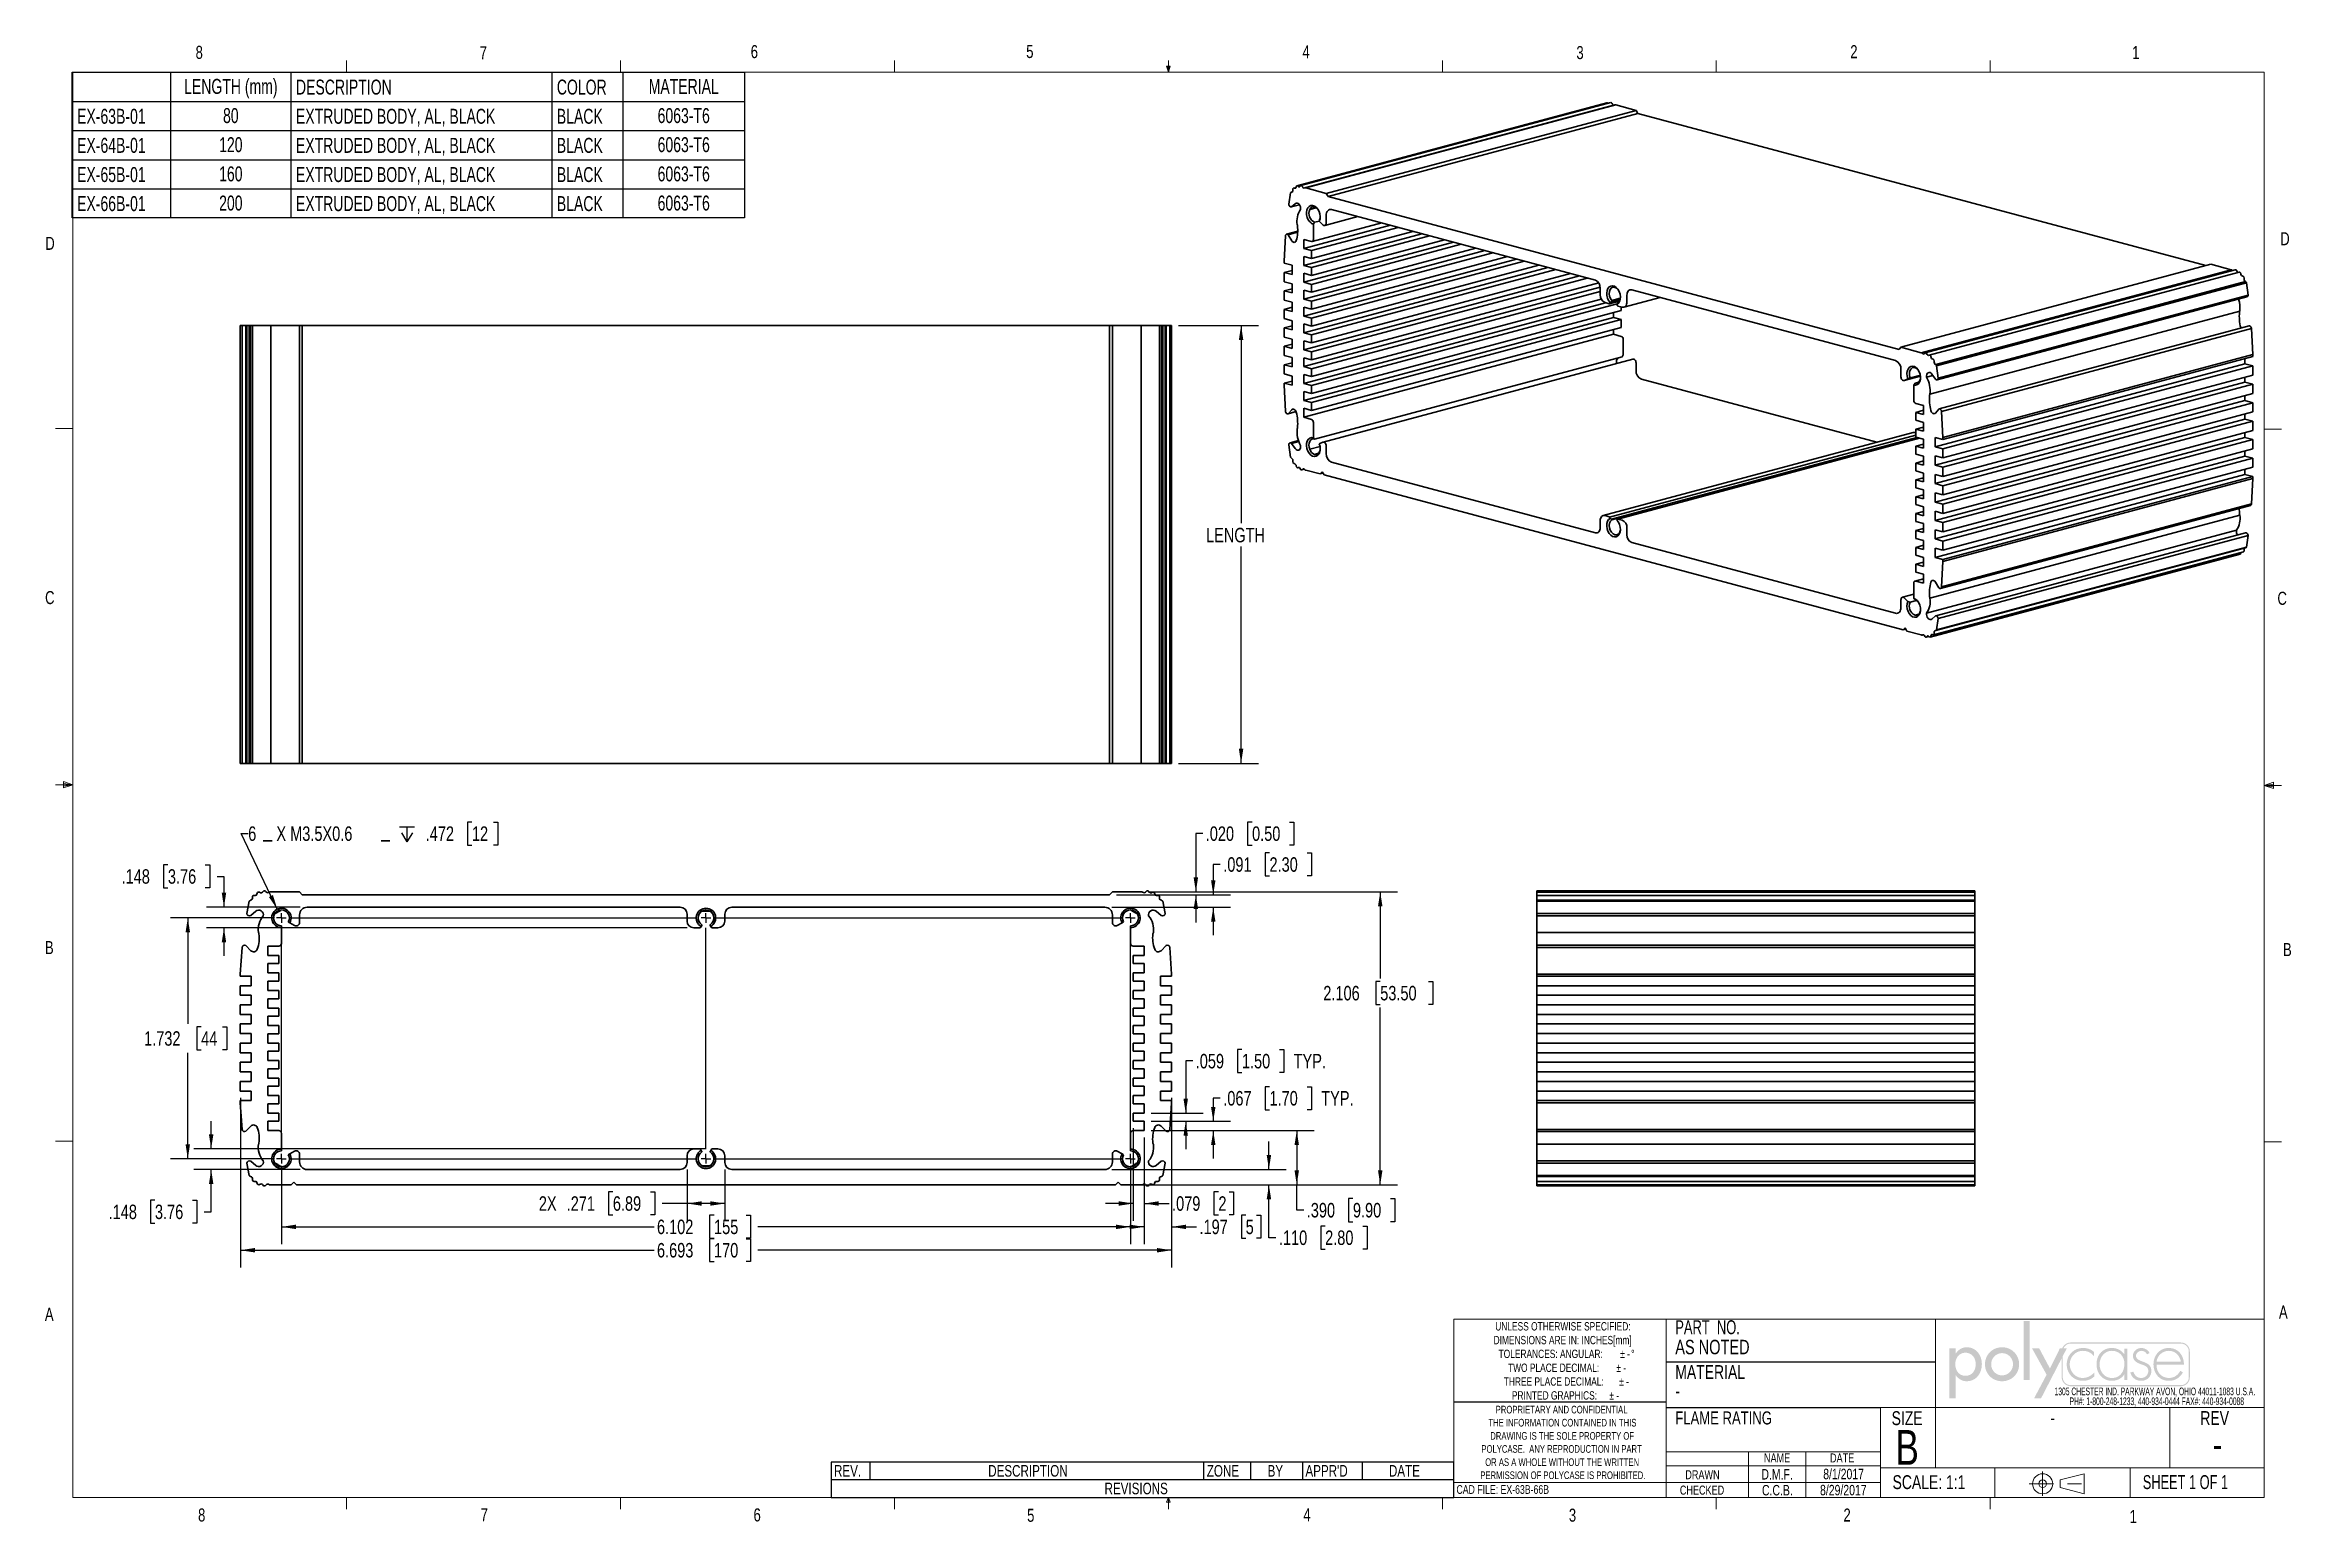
# Model space of a CAD drawing. Header units: inches. Extents: x 0.4 to 16.6, y 0.2 to 10.8.
import ezdxf

# ---------------------------------------------------------------- set-up
doc = ezdxf.new("R2010")
doc.units = ezdxf.units.IN
doc.header["$MEASUREMENT"] = 0
doc.linetypes.add('CENTERX2', pattern=[0.8, 0.5, -0.1, 0.1, -0.1])
doc.linetypes.add('HIDDEN', pattern=[0.075, 0.05, -0.025])
doc.layers.add('FORMAT', color=7, linetype='Continuous')
doc.layers.add('SLD-0', color=7, linetype='Continuous')
doc.styles.add('SLDTEXTSTYLE0', font='TXT', dxfattribs={"width": 0.525406})
doc.styles.add('SLDTEXTSTYLE1', font='TXT', dxfattribs={"width": 0.75})
doc.styles.add('SLDTEXTSTYLE2', font='TXT', dxfattribs={"width": 0.6875})
doc.styles.add('SLDTEXTSTYLE3', font='TXT', dxfattribs={"width": 0.694444})
doc.styles.add('SLDTEXTSTYLE4', font='TXT', dxfattribs={"width": 0.7})
doc.dimstyles.new('SLDDIMSTYLE0', dxfattribs={"dimtxt": 0.104167, "dimasz": 0.104167, "dimexe": 0, "dimexo": 0.0625, "dimgap": 0.026042, "dimtad": 0, "dimtih": 1, "dimtoh": 1, "dimdec": 3, "dimrnd": 1e-09, "dimzin": 12, "dimdsep": 46, "dimtxsty": 'SLDTEXTSTYLE1', "dimsah": 1, "dimcen": 0.09, "dimadec": 0, "dimazin": 3, "dimtfac": 1, "dimtdec": 3, "dimtofl": 0, "dimtmove": 0, "dimatfit": 3, "dimfxl": 0, "dimfrac": 2, "dimtolj": 1, "dimtzin": 12, "dimarcsym": 0})
doc.dimstyles.new('SLDDIMSTYLE1', dxfattribs={"dimtxt": 0.104167, "dimasz": 0.104167, "dimexe": 0, "dimexo": 0.0625, "dimgap": 0.026042, "dimtad": 0, "dimtih": 1, "dimtoh": 1, "dimdec": 3, "dimrnd": 1e-09, "dimzin": 4, "dimdsep": 46, "dimtxsty": 'SLDTEXTSTYLE1', "dimsah": 1, "dimcen": 0.09, "dimadec": 0, "dimazin": 1, "dimtfac": 1, "dimtdec": 3, "dimtmove": 0, "dimatfit": 0, "dimfxl": 0, "dimfrac": 2, "dimtolj": 1, "dimtzin": 12, "dimarcsym": 0})
doc.dimstyles.new('SLDDIMSTYLE2', dxfattribs={"dimtxt": 0.104167, "dimasz": 0.104167, "dimexe": 0, "dimexo": 0.0625, "dimgap": 0.026042, "dimtad": 0, "dimtih": 1, "dimtoh": 1, "dimdec": 3, "dimrnd": 1e-09, "dimzin": 12, "dimdsep": 46, "dimtxsty": 'SLDTEXTSTYLE1', "dimsah": 1, "dimcen": 0.09, "dimadec": 0, "dimazin": 3, "dimtfac": 1, "dimtdec": 3, "dimtmove": 0, "dimatfit": 0, "dimfxl": 0, "dimfrac": 2, "dimtolj": 1, "dimtzin": 12, "dimarcsym": 0})
doc.dimstyles.new('SLDDIMSTYLE3', dxfattribs={"dimtxt": 0.104167, "dimasz": 0.104167, "dimexe": 0, "dimexo": 0.0625, "dimgap": 0.026042, "dimtad": 0, "dimtih": 1, "dimtoh": 1, "dimdec": 3, "dimrnd": 1e-09, "dimzin": 4, "dimdsep": 46, "dimtxsty": 'SLDTEXTSTYLE1', "dimsah": 1, "dimcen": 0.09, "dimadec": 0, "dimazin": 1, "dimtfac": 1, "dimtdec": 3, "dimtofl": 0, "dimtmove": 0, "dimatfit": 3, "dimfxl": 0, "dimfrac": 2, "dimtolj": 1, "dimtzin": 12, "dimarcsym": 0})
doc.dimstyles.new('SLDDIMSTYLE4', dxfattribs={"dimtxt": 0.104167, "dimasz": 0.104167, "dimexe": 0, "dimexo": 0.0625, "dimgap": 0.026042, "dimtad": 0, "dimtih": 1, "dimtoh": 1, "dimdec": 6, "dimrnd": 1e-09, "dimzin": 12, "dimdsep": 46, "dimtxsty": 'SLDTEXTSTYLE1', "dimsah": 1, "dimcen": 0, "dimadec": 0, "dimazin": 3, "dimtfac": 1, "dimtdec": 3, "dimtofl": 0, "dimtmove": 0, "dimatfit": 3, "dimfxl": 0, "dimfrac": 2, "dimtolj": 1, "dimtzin": 12, "dimarcsym": 0})

msp = doc.modelspace()

# ---------------------------------------------------------------- texts
at = {"color": 7, "linetype": 'Continuous', "lineweight": 0}
for s, insert, char_height, attachment_point, style in [('8', (1.5090889, 10.8314983), 0.09375, 1, 'SLDTEXTSTYLE1'), ('7', (3.550987, 10.8286573), 0.09375, 1, 'SLDTEXTSTYLE1'), ('6', (5.4986877, 10.8367485), 0.09375, 1, 'SLDTEXTSTYLE1'), ('5', (7.4786947, 10.8372851), 0.09375, 1, 'SLDTEXTSTYLE1'), ('4', (9.4642987, 10.8356557), 0.09375, 1, 'SLDTEXTSTYLE1'), ('3', (11.4327281, 10.8295223), 0.09375, 1, 'SLDTEXTSTYLE1'), ('2', (13.400995, 10.8362021), 0.09375, 1, 'SLDTEXTSTYLE1'), ('1', (15.427397, 10.8300687), 0.09375, 1, 'SLDTEXTSTYLE1'), ('D', (0.4286105, 9.4575474), 0.09375, 1, 'SLDTEXTSTYLE1'), ('D', (16.4913159, 9.4910002), 0.09375, 1, 'SLDTEXTSTYLE1'), ('C', (0.4273144, 6.9103438), 0.09375, 1, 'SLDTEXTSTYLE1'), ('C', (16.4711826, 6.9050796), 0.09375, 1, 'SLDTEXTSTYLE1'), ('B', (0.4264017, 4.3932455), 0.09375, 1, 'SLDTEXTSTYLE1'), ('B', (16.5114788, 4.3790881), 0.09375, 1, 'SLDTEXTSTYLE1'), ('A', (0.4260099, 1.7558501), 0.09375, 1, 'SLDTEXTSTYLE1'), ('PART  NO.', (12.1435122, 1.6662618), 0.1, 1, 'SLDTEXTSTYLE3'), ('A', (16.4820809, 1.7726257), 0.09375, 1, 'SLDTEXTSTYLE1'), ('SIZE', (13.6982828, 1.0122713), 0.1, 1, 'SLDTEXTSTYLE1'), ('REV', (15.9169716, 1.0131552), 0.1, 1, 'SLDTEXTSTYLE1'), ('B', (13.8105311, 0.8769212), 0.25, 2, 'SLDTEXTSTYLE1'), ('-', (14.855834, 1.0112133), 0.09375, 2, 'SLDTEXTSTYLE1'), ('NAME', (12.8752968, 0.7085564), 0.065, 2, 'SLDTEXTSTYLE1'), ('DATE', (13.3427987, 0.7085564), 0.065, 2, 'SLDTEXTSTYLE1'), ('-', (16.040357, 0.8743615), 0.2, 2, 'SLDTEXTSTYLE1'), ('DRAWN', (12.2157514, 0.5881556), 0.065, 1, 'SLDTEXTSTYLE1'), ('D.M.F.', (12.8753844, 0.5961084), 0.075, 2, 'SLDTEXTSTYLE1'), ('8/29/2017', (13.3512544, 0.4825348), 0.075, 2, 'SLDTEXTSTYLE1'), ('8/1/2017', (13.3530491, 0.5982684), 0.075, 2, 'SLDTEXTSTYLE1'), ('SCALE: 1:1', (13.7049386, 0.5520988), 0.1, 1, 'SLDTEXTSTYLE1'), ('SHEET 1 OF 1', (15.5034525, 0.552424), 0.1, 1, 'SLDTEXTSTYLE2'), ('CAD FILE: EX-63B-66B', (10.5708674, 0.480591), 0.0625, 1, 'SLDTEXTSTYLE1'), ('CHECKED', (12.1764193, 0.4774219), 0.065, 1, 'SLDTEXTSTYLE1'), ('C.C.B.', (12.8773898, 0.4818065), 0.075, 2, 'SLDTEXTSTYLE1'), ('8', (1.5267745, 0.3129628), 0.09375, 1, 'SLDTEXTSTYLE1'), ('7', (3.5574267, 0.313261), 0.09375, 1, 'SLDTEXTSTYLE1'), ('6', (5.5188252, 0.3136554), 0.09375, 1, 'SLDTEXTSTYLE1'), ('5', (7.4851156, 0.3105864), 0.09375, 1, 'SLDTEXTSTYLE1'), ('4', (9.4701249, 0.3137238), 0.09375, 1, 'SLDTEXTSTYLE1'), ('3', (11.3787703, 0.3116192), 0.09375, 1, 'SLDTEXTSTYLE1'), ('2', (13.3522968, 0.3124391), 0.09375, 1, 'SLDTEXTSTYLE1'), ('1', (15.4083167, 0.301372), 0.09375, 1, 'SLDTEXTSTYLE1')]:
    msp.add_mtext(s, dxfattribs=dict(at, insert=insert, char_height=char_height, attachment_point=attachment_point, style=style))
at = {"layer": 'FORMAT', "color": 7, "attachment_point": 1, "style": 'SLDTEXTSTYLE1'}
for s, insert, char_height in [('AS NOTED', (12.1435122, 1.5257788), 0.10416667), ('-', (12.1435122, 1.2100523), 0.1041667)]:
    msp.add_mtext(s, dxfattribs=dict(at, insert=insert, char_height=char_height))
at = {"layer": 'SLD-0', "attachment_point": 1, "style": 'SLDTEXTSTYLE1'}
for s, insert, char_height in [('MATERIAL', (12.1435122, 1.3437551), 0.1), ('FLAME RATING', (12.1435122, 1.0108426), 0.09375)]:
    msp.add_mtext(s, dxfattribs=dict(at, insert=insert, char_height=char_height))

# ---------------------------------------------------------------- blocks, each defined once
blk = doc.blocks.new('ThirdAngleProjectionBlock')
at = {"color": 7, "linetype": 'CENTERX2', "lineweight": 18}
for p, q in [((0.275, 0.506), (0.275, 0)), ((0, 0.253), (1.202, 0.253))]:
    blk.add_line(p, q, dxfattribs=at)
at = {"color": 7, "linetype": 'Continuous', "lineweight": 18}
for p, q in [((0.632, 0.332), (1.13, 0.459)), ((0.632, 0.332), (0.632, 0.174)), ((0.632, 0.174), (1.13, 0.048)), ((1.13, 0.459), (1.13, 0.048))]:
    blk.add_line(p, q, dxfattribs=at)
for radius in [0.206, 0.0789]:
    blk.add_circle((0.275, 0.253), radius, dxfattribs=at)
blk = doc.blocks.new('SW_NOTE_0')
at = {"color": 0, "linetype": 'Continuous', "lineweight": 0, "char_height": 0.055, "attachment_point": 2, "style": 'SLDTEXTSTYLE0'}
for s, insert in [('1305 CHESTER IND. PARKWAY AVON, OHIO 44011-1083 U.S.A.', (0.742, 0.071)), ('PH#: 1-800-248-1233, 440-934-0444 FAX#: 440-934-0088', (0.756, 0))]:
    blk.add_mtext(s, dxfattribs=dict(at, insert=insert))
blk = doc.blocks.new('Block2')
at = {"linetype": 'Continuous'}
blk.add_hatch(color=7, dxfattribs=at).paths.add_polyline_path([(1.559, 0.355), (1.559, 1.505), (1.44, 1.505), (1.44, 0.355)], flags=0)
h = blk.add_hatch(color=7, dxfattribs=at)
edge = h.paths.add_edge_path(flags=0)
edge.add_spline(control_points=[(0.122, 0.452), (0.17, 0.382), (0.245, 0.334), (0.333, 0.334)], knot_values=[4, 4, 4, 4, 5, 5, 5, 5], weights=[1, 1, 1, 1], degree=3, periodic=0)
edge.add_spline(control_points=[(0.333, 0.334), (0.523, 0.334), (0.629, 0.492), (0.629, 0.669)], knot_values=[3, 3, 3, 3, 4, 4, 4, 4], weights=[1, 1, 1, 1], degree=3, periodic=0)
edge.add_spline(control_points=[(0.629, 0.669), (0.629, 0.839), (0.517, 0.994), (0.338, 0.994)], knot_values=[2, 2, 2, 2, 3, 3, 3, 3], weights=[1, 1, 1, 1], degree=3, periodic=0)
edge.add_spline(control_points=[(0.338, 0.994), (0.245, 0.994), (0.171, 0.946), (0.122, 0.872)], knot_values=[1, 1, 1, 1, 2, 2, 2, 2], weights=[1, 1, 1, 1], degree=3, periodic=0)
edge.add_line((0.122, 0.872), (0.119, 0.872))
edge.add_line((0.119, 0.872), (0.119, 0.975))
edge.add_line((0.119, 0.975), (0, 0.975))
edge.add_line((0, 0.975), (0, 0))
edge.add_line((0, 0), (0.119, 0))
edge.add_line((0.119, 0), (0.119, 0.452))
edge.add_line((0.119, 0.452), (0.122, 0.452))
edge = h.paths.add_edge_path(flags=0)
edge.add_spline(control_points=[(0.113, 0.665), (0.113, 0.78), (0.185, 0.888), (0.309, 0.888), (0.437, 0.888), (0.51, 0.786), (0.51, 0.665)], knot_values=[0, 0, 0, 0, 1, 1, 1, 2, 2, 2, 2], weights=[1, 1, 1, 1, 1, 1, 1], degree=3, periodic=0)
edge.add_spline(control_points=[(0.51, 0.665), (0.51, 0.543), (0.439, 0.44), (0.309, 0.44), (0.183, 0.44), (0.113, 0.549), (0.113, 0.665)], knot_values=[2, 2, 2, 2, 3, 3, 3, 4, 4, 4, 4], weights=[1, 1, 1, 1, 1, 1, 1], degree=3, periodic=0)
h = blk.add_hatch(color=7, dxfattribs=at)
edge = h.paths.add_edge_path(flags=0)
edge.add_spline(control_points=[(0.69, 0.664), (0.69, 0.477), (0.836, 0.334), (1.022, 0.334), (1.207, 0.334), (1.353, 0.477), (1.353, 0.664)], knot_values=[0, 0, 0, 0, 1, 1, 1, 2, 2, 2, 2], weights=[1, 1, 1, 1, 1, 1, 1], degree=3, periodic=0)
edge.add_spline(control_points=[(1.353, 0.664), (1.353, 0.851), (1.207, 0.994), (1.022, 0.994), (0.836, 0.994), (0.69, 0.851), (0.69, 0.664)], knot_values=[2, 2, 2, 2, 3, 3, 3, 4, 4, 4, 4], weights=[1, 1, 1, 1, 1, 1, 1], degree=3, periodic=0)
edge = h.paths.add_edge_path(flags=0)
edge.add_spline(control_points=[(1.234, 0.664), (1.234, 0.547), (1.139, 0.448), (1.022, 0.448), (0.904, 0.448), (0.81, 0.547), (0.81, 0.664)], knot_values=[0, 0, 0, 0, 1, 1, 1, 2, 2, 2, 2], weights=[1, 1, 1, 1, 1, 1, 1], degree=3, periodic=0)
edge.add_spline(control_points=[(0.81, 0.664), (0.81, 0.782), (0.904, 0.88), (1.022, 0.88), (1.139, 0.88), (1.234, 0.782), (1.234, 0.664)], knot_values=[2, 2, 2, 2, 3, 3, 3, 4, 4, 4, 4], weights=[1, 1, 1, 1, 1, 1, 1], degree=3, periodic=0)
h = blk.add_hatch(color=7, dxfattribs=at)
edge = h.paths.add_edge_path(flags=0)
edge.add_spline(control_points=[(4.669, 0.413), (4.669, 0.316), (4.59, 0.237), (4.493, 0.237)], knot_values=[7, 7, 7, 7, 8, 8, 8, 8], weights=[1, 1, 1, 1], degree=3, periodic=0)
edge.add_line((4.493, 0.237), (2.356, 0.237))
edge.add_spline(control_points=[(2.356, 0.237), (2.259, 0.237), (2.18, 0.316), (2.18, 0.413)], knot_values=[1, 1, 1, 1, 2, 2, 2, 2], weights=[1, 1, 1, 1], degree=3, periodic=0)
edge.add_line((2.18, 0.413), (2.18, 0.781))
edge.add_line((2.18, 0.781), (1.778, 0))
edge.add_line((1.778, 0), (1.643, 0))
edge.add_line((1.643, 0), (1.887, 0.461))
edge.add_line((1.887, 0.461), (1.603, 0.975))
edge.add_line((1.603, 0.975), (1.742, 0.975))
edge.add_line((1.742, 0.975), (1.952, 0.582))
edge.add_line((1.952, 0.582), (2.146, 0.975))
edge.add_line((2.146, 0.975), (2.192, 0.975))
edge.add_spline(control_points=[(2.192, 0.975), (2.218, 1.041), (2.282, 1.087), (2.356, 1.087)], knot_values=[3.233464, 3.233464, 3.233464, 3.233464, 4, 4, 4, 4], weights=[1, 1, 1, 1], degree=3, periodic=0)
edge.add_line((2.356, 1.087), (4.493, 1.087))
edge.add_spline(control_points=[(4.493, 1.087), (4.59, 1.087), (4.669, 1.008), (4.669, 0.911)], knot_values=[5, 5, 5, 5, 6, 6, 6, 6], weights=[1, 1, 1, 1], degree=3, periodic=0)
edge.add_line((4.669, 0.911), (4.669, 0.413))
edge = h.paths.add_edge_path(flags=0)
edge.add_line((2.215, 0.975), (2.28, 0.975))
edge.add_line((2.28, 0.975), (2.201, 0.821))
edge.add_line((2.201, 0.821), (2.201, 0.413))
edge.add_spline(control_points=[(2.201, 0.413), (2.201, 0.327), (2.271, 0.258), (2.356, 0.258)], knot_values=[2, 2, 2, 2, 3, 3, 3, 3], weights=[1, 1, 1, 1], degree=3, periodic=0)
edge.add_line((2.356, 0.258), (4.493, 0.258))
edge.add_spline(control_points=[(4.493, 0.258), (4.579, 0.258), (4.649, 0.327), (4.649, 0.413)], knot_values=[4, 4, 4, 4, 5, 5, 5, 5], weights=[1, 1, 1, 1], degree=3, periodic=0)
edge.add_line((4.649, 0.413), (4.649, 0.911))
edge.add_spline(control_points=[(4.649, 0.911), (4.649, 0.997), (4.579, 1.066), (4.493, 1.066)], knot_values=[6, 6, 6, 6, 7, 7, 7, 7], weights=[1, 1, 1, 1], degree=3, periodic=0)
edge.add_line((4.493, 1.066), (2.356, 1.066))
edge.add_spline(control_points=[(2.356, 1.066), (2.293, 1.066), (2.239, 1.029), (2.215, 0.975)], knot_values=[0, 0, 0, 0, 0.732403, 0.732403, 0.732403, 0.732403], weights=[1, 1, 1, 1], degree=3, periodic=0)
h = blk.add_hatch(color=7, dxfattribs=at)
edge = h.paths.add_edge_path(flags=0)
edge.add_spline(control_points=[(2.806, 0.905), (2.745, 0.957), (2.672, 0.98), (2.593, 0.98)], knot_values=[8, 8, 8, 8, 9, 9, 9, 9], weights=[1, 1, 1, 1], degree=3, periodic=0)
edge.add_spline(control_points=[(2.593, 0.98), (2.413, 0.98), (2.278, 0.84), (2.278, 0.662)], knot_values=[7, 7, 7, 7, 8, 8, 8, 8], weights=[1, 1, 1, 1], degree=3, periodic=0)
edge.add_spline(control_points=[(2.278, 0.662), (2.278, 0.484), (2.41, 0.342), (2.592, 0.342)], knot_values=[6, 6, 6, 6, 7, 7, 7, 7], weights=[1, 1, 1, 1], degree=3, periodic=0)
edge.add_spline(control_points=[(2.592, 0.342), (2.674, 0.342), (2.752, 0.372), (2.814, 0.427)], knot_values=[5, 5, 5, 5, 6, 6, 6, 6], weights=[1, 1, 1, 1], degree=3, periodic=0)
edge.add_line((2.814, 0.427), (2.814, 0.507))
edge.add_spline(control_points=[(2.814, 0.507), (2.759, 0.44), (2.676, 0.398), (2.589, 0.398)], knot_values=[3, 3, 3, 3, 4, 4, 4, 4], weights=[1, 1, 1, 1], degree=3, periodic=0)
edge.add_spline(control_points=[(2.589, 0.398), (2.445, 0.398), (2.337, 0.523), (2.337, 0.662)], knot_values=[2, 2, 2, 2, 3, 3, 3, 3], weights=[1, 1, 1, 1], degree=3, periodic=0)
edge.add_spline(control_points=[(2.337, 0.662), (2.337, 0.802), (2.446, 0.925), (2.59, 0.925)], knot_values=[1, 1, 1, 1, 2, 2, 2, 2], weights=[1, 1, 1, 1], degree=3, periodic=0)
edge.add_spline(control_points=[(2.59, 0.925), (2.678, 0.925), (2.748, 0.889), (2.806, 0.825)], knot_values=[0, 0, 0, 0, 1, 1, 1, 1], weights=[1, 1, 1, 1], degree=3, periodic=0)
edge.add_line((2.806, 0.825), (2.806, 0.905))
h = blk.add_hatch(color=7, dxfattribs=at)
edge = h.paths.add_edge_path(flags=0)
edge.add_spline(control_points=[(3.392, 0.861), (3.34, 0.938), (3.25, 0.98), (3.156, 0.98)], knot_values=[6, 6, 6, 6, 7, 7, 7, 7], weights=[1, 1, 1, 1], degree=3, periodic=0)
edge.add_spline(control_points=[(3.156, 0.98), (2.972, 0.98), (2.857, 0.844), (2.857, 0.665)], knot_values=[5, 5, 5, 5, 6, 6, 6, 6], weights=[1, 1, 1, 1], degree=3, periodic=0)
edge.add_spline(control_points=[(2.857, 0.665), (2.857, 0.486), (2.973, 0.342), (3.159, 0.342)], knot_values=[4, 4, 4, 4, 5, 5, 5, 5], weights=[1, 1, 1, 1], degree=3, periodic=0)
edge.add_spline(control_points=[(3.159, 0.342), (3.249, 0.342), (3.347, 0.387), (3.392, 0.465)], knot_values=[3, 3, 3, 3, 4, 4, 4, 4], weights=[1, 1, 1, 1], degree=3, periodic=0)
edge.add_line((3.392, 0.465), (3.395, 0.465))
edge.add_line((3.395, 0.465), (3.395, 0.355))
edge.add_line((3.395, 0.355), (3.454, 0.355))
edge.add_line((3.454, 0.355), (3.454, 0.967))
edge.add_line((3.454, 0.967), (3.395, 0.967))
edge.add_line((3.395, 0.967), (3.395, 0.861))
edge.add_line((3.395, 0.861), (3.392, 0.861))
edge = h.paths.add_edge_path(flags=0)
edge.add_spline(control_points=[(3.398, 0.672), (3.398, 0.525), (3.314, 0.397), (3.157, 0.397), (3.009, 0.397), (2.916, 0.525), (2.916, 0.665)], knot_values=[0, 0, 0, 0, 1, 1, 1, 2, 2, 2, 2], weights=[1, 1, 1, 1, 1, 1, 1], degree=3, periodic=0)
edge.add_spline(control_points=[(2.916, 0.665), (2.916, 0.798), (3.013, 0.925), (3.153, 0.925), (3.302, 0.925), (3.398, 0.814), (3.398, 0.672)], knot_values=[2, 2, 2, 2, 3, 3, 3, 4, 4, 4, 4], weights=[1, 1, 1, 1, 1, 1, 1], degree=3, periodic=0)
h = blk.add_hatch(color=7, dxfattribs=at)
edge = h.paths.add_edge_path(flags=0)
edge.add_spline(control_points=[(3.731, 0.98), (3.793, 0.98), (3.861, 0.939), (3.887, 0.882)], knot_values=[11, 11, 11, 11, 12, 12, 12, 12], weights=[1, 1, 1, 1], degree=3, periodic=0)
edge.add_line((3.887, 0.882), (3.836, 0.856))
edge.add_spline(control_points=[(3.836, 0.856), (3.816, 0.898), (3.776, 0.925), (3.728, 0.925)], knot_values=[0, 0, 0, 0, 1, 1, 1, 1], weights=[1, 1, 1, 1], degree=3, periodic=0)
edge.add_spline(control_points=[(3.728, 0.925), (3.677, 0.925), (3.624, 0.882), (3.624, 0.829)], knot_values=[1, 1, 1, 1, 2, 2, 2, 2], weights=[1, 1, 1, 1], degree=3, periodic=0)
edge.add_spline(control_points=[(3.624, 0.829), (3.624, 0.682), (3.922, 0.754), (3.922, 0.533)], knot_values=[2, 2, 2, 2, 3, 3, 3, 3], weights=[1, 1, 1, 1], degree=3, periodic=0)
edge.add_spline(control_points=[(3.922, 0.533), (3.922, 0.42), (3.834, 0.342), (3.724, 0.342)], knot_values=[3, 3, 3, 3, 4, 4, 4, 4], weights=[1, 1, 1, 1], degree=3, periodic=0)
edge.add_spline(control_points=[(3.724, 0.342), (3.622, 0.342), (3.539, 0.404), (3.514, 0.503)], knot_values=[4, 4, 4, 4, 5, 5, 5, 5], weights=[1, 1, 1, 1], degree=3, periodic=0)
edge.add_line((3.514, 0.503), (3.572, 0.522))
edge.add_spline(control_points=[(3.572, 0.522), (3.595, 0.449), (3.644, 0.397), (3.724, 0.397)], knot_values=[6, 6, 6, 6, 7, 7, 7, 7], weights=[1, 1, 1, 1], degree=3, periodic=0)
edge.add_spline(control_points=[(3.724, 0.397), (3.801, 0.397), (3.862, 0.458), (3.862, 0.535)], knot_values=[7, 7, 7, 7, 8, 8, 8, 8], weights=[1, 1, 1, 1], degree=3, periodic=0)
edge.add_spline(control_points=[(3.862, 0.535), (3.862, 0.611), (3.804, 0.635), (3.743, 0.656)], knot_values=[8, 8, 8, 8, 9, 9, 9, 9], weights=[1, 1, 1, 1], degree=3, periodic=0)
edge.add_spline(control_points=[(3.743, 0.656), (3.659, 0.686), (3.564, 0.722), (3.564, 0.825)], knot_values=[9, 9, 9, 9, 10, 10, 10, 10], weights=[1, 1, 1, 1], degree=3, periodic=0)
edge.add_spline(control_points=[(3.564, 0.825), (3.564, 0.918), (3.642, 0.98), (3.731, 0.98)], knot_values=[10, 10, 10, 10, 11, 11, 11, 11], weights=[1, 1, 1, 1], degree=3, periodic=0)
h = blk.add_hatch(color=7, dxfattribs=at)
edge = h.paths.add_edge_path(flags=0)
edge.add_spline(control_points=[(4.554, 0.656), (4.555, 0.832), (4.445, 0.98), (4.26, 0.98)], knot_values=[6, 6, 6, 6, 7, 7, 7, 7], weights=[1, 1, 1, 1], degree=3, periodic=0)
edge.add_spline(control_points=[(4.26, 0.98), (4.081, 0.98), (3.963, 0.833), (3.963, 0.662)], knot_values=[5, 5, 5, 5, 6, 6, 6, 6], weights=[1, 1, 1, 1], degree=3, periodic=0)
edge.add_spline(control_points=[(3.963, 0.662), (3.963, 0.489), (4.078, 0.342), (4.26, 0.342)], knot_values=[4, 4, 4, 4, 5, 5, 5, 5], weights=[1, 1, 1, 1], degree=3, periodic=0)
edge.add_spline(control_points=[(4.26, 0.342), (4.38, 0.342), (4.478, 0.401), (4.534, 0.507)], knot_values=[3, 3, 3, 3, 4, 4, 4, 4], weights=[1, 1, 1, 1], degree=3, periodic=0)
edge.add_line((4.534, 0.507), (4.484, 0.537))
edge.add_spline(control_points=[(4.484, 0.537), (4.44, 0.454), (4.363, 0.398), (4.268, 0.398)], knot_values=[1, 1, 1, 1, 2, 2, 2, 2], weights=[1, 1, 1, 1], degree=3, periodic=0)
edge.add_spline(control_points=[(4.268, 0.398), (4.126, 0.398), (4.019, 0.501), (4.023, 0.656)], knot_values=[0, 0, 0, 0, 1, 1, 1, 1], weights=[1, 1, 1, 1], degree=3, periodic=0)
edge.add_line((4.023, 0.656), (4.554, 0.656))
edge = h.paths.add_edge_path(flags=0)
edge.add_spline(control_points=[(4.023, 0.712), (4.033, 0.827), (4.136, 0.925), (4.261, 0.925)], knot_values=[1, 1, 1, 1, 2, 2, 2, 2], weights=[1, 1, 1, 1], degree=3, periodic=0)
edge.add_spline(control_points=[(4.261, 0.925), (4.387, 0.925), (4.48, 0.824), (4.494, 0.712)], knot_values=[0, 0, 0, 0, 1, 1, 1, 1], weights=[1, 1, 1, 1], degree=3, periodic=0)
edge.add_line((4.494, 0.712), (4.023, 0.712))
blk = doc.blocks.new('POLYCASE LOGO')
at = {"color": 7, "linetype": 'Continuous', "xscale": 0.37, "yscale": 0.37, "zscale": 0.37}
blk.add_blockref('Block2', (0.101, -0.571), dxfattribs=at)
at = {"color": 7, "linetype": 'Continuous', "lineweight": 0}
blk.add_blockref('SW_NOTE_0', (0.835, -0.564), dxfattribs=at)
blk = doc.blocks.new('SW_NOTE_1')
at = {"color": 0, "linetype": 'Continuous', "lineweight": 0, "char_height": 0.06, "attachment_point": 2, "style": 'SLDTEXTSTYLE1'}
for s, insert in [('UNLESS OTHERWISE SPECIFIED:', (0.567, 0.077)), ('DIMENSIONS ARE IN: INCHES[mm]', (0.565, -0.022)), ('TOLERANCES: ANGULAR:', (0.479, -0.121)), ('%%p', (0.995, -0.121)), ('-', (1.038, -0.121)), ('%%d', (1.069, -0.121)), ('THREE PLACE DECIMAL:', (0.501, -0.32)), ('TWO PLACE DECIMAL:', (0.5, -0.221)), ('%%p', (0.968, -0.221)), ('-', (1.011, -0.221)), ('PRINTED GRAPHICS:', (0.506, -0.42)), ('%%p', (0.918, -0.42)), ('-', (0.961, -0.42)), ('%%p', (0.988, -0.32)), ('-', (1.031, -0.32))]:
    blk.add_mtext(s, dxfattribs=dict(at, insert=insert))
blk = doc.blocks.new('SW_NOTE_2')
at = {"color": 0, "linetype": 'Continuous', "lineweight": 0, "char_height": 0.055, "attachment_point": 2, "style": 'SLDTEXTSTYLE1'}
for s, insert in [('PROPRIETARY AND CONFIDENTIAL', (0.583, 0.071)), ('THE INFORMATION CONTAINED IN THIS', (0.589, -0.023)), ('DRAWING IS THE SOLE PROPERTY OF', (0.587, -0.118)), ('POLYCASE.  ANY REPRODUCTION IN PART', (0.583, -0.212)), ('OR AS A WHOLE WITHOUT THE WRITTEN', (0.587, -0.307)), ('PERMISSION OF POLYCASE IS PROHIBITED.', (0.592, -0.401))]:
    blk.add_mtext(s, dxfattribs=dict(at, insert=insert))
blk = doc.blocks.new('SW_TABLEANNOTATION_0')
at = {"layer": 'SLD-0', "color": 0}
for p, q in [((0, 0), (0, -0.254)), ((4.475, 0), (0, 0)), ((0.278, 0), (0.278, -0.124)), ((2.677, 0), (2.677, -0.124)), ((3.015, 0), (3.015, -0.124)), ((3.388, 0), (3.388, -0.124)), ((3.816, 0), (3.816, -0.124)), ((4.475, -0.254), (4.475, 0)), ((0, -0.124), (4.475, -0.124)), ((0, -0.254), (4.475, -0.254))]:
    blk.add_line(p, q, dxfattribs=at)
at = {"layer": 'SLD-0', "color": 0, "attachment_point": 1, "style": 'SLDTEXTSTYLE1'}
for s, insert, char_height in [('REV.', (0.021, -0.021), 0.0833), ('DESCRIPTION', (1.129, -0.021), 0.08333), ('REVISIONS', (1.965, -0.148), 0.0833), ('ZONE', (2.7, -0.021), 0.0833), ('BY', (3.137, -0.021), 0.0833), ("APPR'D", (3.409, -0.021), 0.0833), ('DATE', (4.009, -0.021), 0.0833)]:
    blk.add_mtext(s, dxfattribs=dict(at, insert=insert, char_height=char_height))
blk = doc.blocks.new('_D')
at = {"layer": 'SLD-0'}
for p, q in [((8.355, 4.747), (10.148, 4.747)), ((10.023, 4.747), (10.023, 4.124)), ((10.023, 4.103), (9.992, 4.103)), ((9.992, 4.103), (9.992, 3.937)), ((10.37, 4.103), (10.401, 4.103)), ((10.401, 4.103), (10.401, 3.937)), ((9.992, 3.937), (10.023, 3.937)), ((10.023, 2.64), (10.023, 3.916)), ((10.401, 3.937), (10.37, 3.937)), ((8.17, 2.64), (10.148, 2.64))]:
    blk.add_line(p, q, dxfattribs=at)
for points in [[(10.023, 4.747), (10.007, 4.643), (10.039, 4.643)], [(10.023, 2.64), (10.039, 2.745), (10.007, 2.745)]]:
    blk.add_solid(points, dxfattribs=at)
at = {"layer": 'SLD-0', "char_height": 0.1042, "attachment_point": 1, "style": 'SLDTEXTSTYLE1'}
for s, insert in [('2.106', (9.614, 4.071)), ('53.50', (10.023, 4.071))]:
    blk.add_mtext(s, dxfattribs=dict(at, insert=insert))
blk = doc.blocks.new('_D_1')
at = {"layer": 'SLD-0'}
for p, q in [((1.831, 3.265), (1.831, 2.045)), ((8.523, 3.265), (8.523, 2.045)), ((1.831, 2.17), (4.804, 2.17)), ((5.235, 2.253), (5.203, 2.253)), ((5.203, 2.253), (5.203, 2.088)), ((5.466, 2.253), (5.497, 2.253)), ((5.497, 2.253), (5.497, 2.088)), ((8.523, 2.17), (5.55, 2.17)), ((5.203, 2.088), (5.235, 2.088)), ((5.497, 2.088), (5.466, 2.088))]:
    blk.add_line(p, q, dxfattribs=at)
for points in [[(1.831, 2.17), (1.935, 2.154), (1.935, 2.186)], [(8.523, 2.17), (8.419, 2.186), (8.419, 2.154)]]:
    blk.add_solid(points, dxfattribs=at)
at = {"layer": 'SLD-0', "char_height": 0.1042, "attachment_point": 1, "style": 'SLDTEXTSTYLE1'}
for s, insert in [('6.693', (4.825, 2.222)), ('170', (5.235, 2.222))]:
    blk.add_mtext(s, dxfattribs=dict(at, insert=insert))
blk = doc.blocks.new('_D_2')
at = {"layer": 'SLD-0'}
for p, q in [((9.223, 2.751), (9.223, 2.951)), ((8.093, 2.751), (9.348, 2.751)), ((8.17, 2.64), (9.348, 2.64)), ((9.223, 2.26), (9.223, 2.64)), ((9.273, 2.26), (9.223, 2.26)), ((9.627, 2.343), (9.596, 2.343)), ((9.596, 2.343), (9.596, 2.177)), ((9.897, 2.343), (9.928, 2.343)), ((9.928, 2.343), (9.928, 2.177)), ((9.596, 2.177), (9.627, 2.177)), ((9.928, 2.177), (9.897, 2.177))]:
    blk.add_line(p, q, dxfattribs=at)
for points in [[(9.223, 2.751), (9.239, 2.855), (9.207, 2.855)], [(9.223, 2.64), (9.207, 2.536), (9.239, 2.536)]]:
    blk.add_solid(points, dxfattribs=at)
at = {"layer": 'SLD-0', "char_height": 0.1042, "attachment_point": 1, "style": 'SLDTEXTSTYLE1'}
for s, insert in [('.110', (9.295, 2.312)), ('2.80', (9.627, 2.312))]:
    blk.add_mtext(s, dxfattribs=dict(at, insert=insert))
blk = doc.blocks.new('_D_3')
at = {"layer": 'SLD-0'}
for p, q in [((9.227, 5.027), (9.196, 5.027)), ((9.196, 5.027), (9.196, 4.862)), ((9.497, 5.027), (9.528, 5.027)), ((9.528, 5.027), (9.528, 4.862)), ((8.873, 4.944), (8.823, 4.944)), ((8.823, 4.944), (8.823, 4.727)), ((9.196, 4.862), (9.227, 4.862)), ((9.528, 4.862), (9.497, 4.862)), ((8.128, 4.727), (8.948, 4.727)), ((8.093, 4.636), (8.948, 4.636)), ((8.823, 4.636), (8.823, 4.436))]:
    blk.add_line(p, q, dxfattribs=at)
for points in [[(8.823, 4.727), (8.839, 4.831), (8.807, 4.831)], [(8.823, 4.636), (8.807, 4.532), (8.839, 4.532)]]:
    blk.add_solid(points, dxfattribs=at)
at = {"layer": 'SLD-0', "char_height": 0.1042, "attachment_point": 1, "style": 'SLDTEXTSTYLE1'}
for s, insert in [('.091', (8.895, 4.996)), ('2.30', (9.227, 4.996))]:
    blk.add_mtext(s, dxfattribs=dict(at, insert=insert))
blk = doc.blocks.new('_D_4')
at = {"layer": 'SLD-0'}
for p, q in [((8.748, 5.166), (8.698, 5.166)), ((8.698, 5.166), (8.698, 4.747)), ((9.102, 5.249), (9.07, 5.249)), ((9.07, 5.249), (9.07, 5.084)), ((9.371, 5.249), (9.403, 5.249)), ((9.403, 5.249), (9.403, 5.084)), ((9.07, 5.084), (9.102, 5.084)), ((9.403, 5.084), (9.371, 5.084)), ((8.128, 4.727), (8.823, 4.727)), ((8.355, 4.747), (8.823, 4.747)), ((8.698, 4.727), (8.698, 4.527))]:
    blk.add_line(p, q, dxfattribs=at)
for points in [[(8.698, 4.747), (8.714, 4.851), (8.682, 4.851)], [(8.698, 4.727), (8.682, 4.623), (8.714, 4.623)]]:
    blk.add_solid(points, dxfattribs=at)
at = {"layer": 'SLD-0', "char_height": 0.1042, "attachment_point": 1, "style": 'SLDTEXTSTYLE1'}
for s, insert in [('.020', (8.769, 5.218)), ('0.50', (9.102, 5.218))]:
    blk.add_mtext(s, dxfattribs=dict(at, insert=insert))
blk = doc.blocks.new('_D_5')
at = {"layer": 'SLD-0'}
for p, q in [((8.377, 3.03), (9.548, 3.03)), ((9.423, 3.03), (9.423, 2.64)), ((8.17, 2.64), (9.548, 2.64)), ((9.423, 2.458), (9.423, 2.64)), ((9.473, 2.458), (9.423, 2.458)), ((9.827, 2.541), (9.796, 2.541)), ((9.796, 2.541), (9.796, 2.375)), ((10.097, 2.541), (10.128, 2.541)), ((10.128, 2.541), (10.128, 2.375)), ((9.796, 2.375), (9.827, 2.375)), ((10.128, 2.375), (10.097, 2.375))]:
    blk.add_line(p, q, dxfattribs=at)
for points in [[(9.423, 3.03), (9.407, 2.926), (9.439, 2.926)], [(9.423, 2.64), (9.439, 2.745), (9.407, 2.745)]]:
    blk.add_solid(points, dxfattribs=at)
at = {"layer": 'SLD-0', "char_height": 0.1042, "attachment_point": 1, "style": 'SLDTEXTSTYLE1'}
for s, insert in [('.390', (9.495, 2.51)), ('9.90', (9.827, 2.51))]:
    blk.add_mtext(s, dxfattribs=dict(at, insert=insert))
blk = doc.blocks.new('_D_6')
at = {"layer": 'SLD-0'}
for p, q in [((8.873, 3.263), (8.823, 3.263)), ((8.823, 3.263), (8.823, 3.097)), ((9.227, 3.346), (9.196, 3.346)), ((9.196, 3.346), (9.196, 3.18)), ((9.497, 3.346), (9.528, 3.346)), ((9.528, 3.346), (9.528, 3.18)), ((8.377, 3.097), (8.948, 3.097)), ((9.196, 3.18), (9.227, 3.18)), ((9.528, 3.18), (9.497, 3.18)), ((8.377, 3.03), (8.948, 3.03)), ((8.823, 3.03), (8.823, 2.83))]:
    blk.add_line(p, q, dxfattribs=at)
for points in [[(8.823, 3.097), (8.839, 3.201), (8.807, 3.201)], [(8.823, 3.03), (8.807, 2.926), (8.839, 2.926)]]:
    blk.add_solid(points, dxfattribs=at)
at = {"layer": 'SLD-0', "char_height": 0.1042, "attachment_point": 1, "style": 'SLDTEXTSTYLE1'}
for s, insert in [('.067', (8.895, 3.315)), ('1.70', (9.227, 3.315)), ('TYP.', (9.599, 3.315))]:
    blk.add_mtext(s, dxfattribs=dict(at, insert=insert))
blk = doc.blocks.new('_D_7')
at = {"layer": 'SLD-0'}
for p, q in [((9.029, 3.614), (8.998, 3.614)), ((8.998, 3.614), (8.998, 3.448)), ((9.299, 3.614), (9.33, 3.614)), ((9.33, 3.614), (9.33, 3.448)), ((8.675, 3.531), (8.625, 3.531)), ((8.625, 3.531), (8.625, 3.156)), ((8.998, 3.448), (9.029, 3.448)), ((9.33, 3.448), (9.299, 3.448)), ((8.377, 3.156), (8.75, 3.156)), ((8.377, 3.097), (8.75, 3.097)), ((8.625, 3.097), (8.625, 2.897))]:
    blk.add_line(p, q, dxfattribs=at)
for points in [[(8.625, 3.156), (8.641, 3.26), (8.609, 3.26)], [(8.625, 3.097), (8.609, 2.993), (8.641, 2.993)]]:
    blk.add_solid(points, dxfattribs=at)
at = {"layer": 'SLD-0', "char_height": 0.1042, "attachment_point": 1, "style": 'SLDTEXTSTYLE1'}
for s, insert in [('.059', (8.697, 3.582)), ('1.50', (9.029, 3.582)), ('TYP.', (9.401, 3.582))]:
    blk.add_mtext(s, dxfattribs=dict(at, insert=insert))
blk = doc.blocks.new('_D_8')
at = {"layer": 'SLD-0'}
for p, q in [((2.126, 2.777), (2.126, 2.213)), ((8.228, 2.777), (8.228, 2.213)), ((2.126, 2.338), (4.804, 2.338)), ((5.235, 2.421), (5.203, 2.421)), ((5.203, 2.421), (5.203, 2.256)), ((5.466, 2.421), (5.497, 2.421)), ((5.497, 2.421), (5.497, 2.256)), ((8.228, 2.338), (5.55, 2.338)), ((5.203, 2.256), (5.235, 2.256)), ((5.497, 2.256), (5.466, 2.256))]:
    blk.add_line(p, q, dxfattribs=at)
for points in [[(2.126, 2.338), (2.23, 2.322), (2.23, 2.354)], [(8.228, 2.338), (8.124, 2.354), (8.124, 2.322)]]:
    blk.add_solid(points, dxfattribs=at)
at = {"layer": 'SLD-0', "char_height": 0.1042, "attachment_point": 1, "style": 'SLDTEXTSTYLE1'}
for s, insert in [('6.102', (4.825, 2.39)), ('155', (5.235, 2.39))]:
    blk.add_mtext(s, dxfattribs=dict(at, insert=insert))
blk = doc.blocks.new('_D_9')
at = {"layer": 'SLD-0'}
for p, q in [((2.076, 4.56), (1.328, 4.56)), ((1.453, 4.56), (1.453, 3.797)), ((1.549, 3.776), (1.517, 3.776)), ((1.517, 3.776), (1.517, 3.611)), ((1.703, 3.776), (1.734, 3.776)), ((1.734, 3.776), (1.734, 3.611)), ((1.453, 2.827), (1.453, 3.59)), ((1.517, 3.611), (1.549, 3.611)), ((1.734, 3.611), (1.703, 3.611)), ((2.076, 2.827), (1.328, 2.827))]:
    blk.add_line(p, q, dxfattribs=at)
for points in [[(1.453, 4.56), (1.437, 4.456), (1.469, 4.456)], [(1.453, 2.827), (1.469, 2.932), (1.437, 2.932)]]:
    blk.add_solid(points, dxfattribs=at)
at = {"layer": 'SLD-0', "char_height": 0.1042, "attachment_point": 1, "style": 'SLDTEXTSTYLE1'}
for s, insert in [('1.732', (1.139, 3.745)), ('44', (1.549, 3.745))]:
    blk.add_mtext(s, dxfattribs=dict(at, insert=insert))
blk = doc.blocks.new('_D_10')
at = {"layer": 'SLD-0'}
for p, q in [((1.621, 2.899), (1.621, 3.099)), ((5.171, 2.899), (1.496, 2.899)), ((2.261, 2.751), (1.496, 2.751)), ((1.621, 2.446), (1.621, 2.751)), ((1.217, 2.529), (1.185, 2.529)), ((1.185, 2.529), (1.185, 2.364)), ((1.486, 2.529), (1.518, 2.529)), ((1.518, 2.529), (1.518, 2.364)), ((1.571, 2.446), (1.621, 2.446)), ((1.185, 2.364), (1.217, 2.364)), ((1.518, 2.364), (1.486, 2.364))]:
    blk.add_line(p, q, dxfattribs=at)
for points in [[(1.621, 2.899), (1.637, 3.003), (1.605, 3.003)], [(1.621, 2.751), (1.605, 2.646), (1.637, 2.646)]]:
    blk.add_solid(points, dxfattribs=at)
at = {"layer": 'SLD-0', "char_height": 0.1042, "attachment_point": 1, "style": 'SLDTEXTSTYLE1'}
for s, insert in [('.148', (0.884, 2.498)), ('3.76', (1.217, 2.498))]:
    blk.add_mtext(s, dxfattribs=dict(at, insert=insert))
blk = doc.blocks.new('_D_11')
at = {"layer": 'SLD-0'}
for p, q in [((1.31, 4.941), (1.278, 4.941)), ((1.278, 4.941), (1.278, 4.776)), ((1.579, 4.941), (1.611, 4.941)), ((1.611, 4.941), (1.611, 4.776)), ((1.663, 4.858), (1.713, 4.858)), ((1.713, 4.858), (1.713, 4.636)), ((1.278, 4.776), (1.31, 4.776)), ((1.611, 4.776), (1.579, 4.776)), ((2.261, 4.636), (1.588, 4.636)), ((5.041, 4.488), (1.588, 4.488)), ((1.713, 4.488), (1.713, 4.288))]:
    blk.add_line(p, q, dxfattribs=at)
for points in [[(1.713, 4.636), (1.729, 4.741), (1.697, 4.741)], [(1.713, 4.488), (1.697, 4.384), (1.729, 4.384)]]:
    blk.add_solid(points, dxfattribs=at)
at = {"layer": 'SLD-0', "char_height": 0.1042, "attachment_point": 1, "style": 'SLDTEXTSTYLE1'}
for s, insert in [('.148', (0.977, 4.91)), ('3.76', (1.31, 4.91))]:
    blk.add_mtext(s, dxfattribs=dict(at, insert=insert))
blk = doc.blocks.new('_D_12')
at = {"layer": 'SLD-0'}
for p, q in [((5.041, 2.75), (5.041, 2.381)), ((5.313, 2.75), (5.313, 2.381)), ((4.508, 2.589), (4.477, 2.589)), ((4.477, 2.589), (4.477, 2.424)), ((4.778, 2.589), (4.809, 2.589)), ((4.809, 2.589), (4.809, 2.424)), ((4.477, 2.424), (4.508, 2.424)), ((4.809, 2.424), (4.778, 2.424)), ((5.041, 2.506), (4.862, 2.506)), ((5.313, 2.506), (5.041, 2.506))]:
    blk.add_line(p, q, dxfattribs=at)
for points in [[(5.041, 2.506), (5.146, 2.49), (5.146, 2.522)], [(5.313, 2.506), (5.208, 2.522), (5.208, 2.49)]]:
    blk.add_solid(points, dxfattribs=at)
at = {"layer": 'SLD-0', "char_height": 0.1042, "attachment_point": 1, "style": 'SLDTEXTSTYLE1'}
for s, insert in [('2X', (3.976, 2.558)), ('.271', (4.176, 2.558)), ('6.89', (4.508, 2.558))]:
    blk.add_mtext(s, dxfattribs=dict(at, insert=insert))
blk = doc.blocks.new('_D_13')
at = {"layer": 'SLD-0'}
for p, q in [((8.248, 3.047), (8.248, 2.381)), ((8.327, 2.98), (8.327, 2.381)), ((8.86, 2.589), (8.828, 2.589)), ((8.828, 2.589), (8.828, 2.424)), ((8.937, 2.589), (8.968, 2.589)), ((8.968, 2.589), (8.968, 2.424)), ((8.248, 2.506), (8.048, 2.506)), ((8.327, 2.506), (8.506, 2.506)), ((8.828, 2.424), (8.86, 2.424)), ((8.968, 2.424), (8.937, 2.424))]:
    blk.add_line(p, q, dxfattribs=at)
for points in [[(8.248, 2.506), (8.144, 2.522), (8.144, 2.49)], [(8.327, 2.506), (8.431, 2.49), (8.431, 2.522)]]:
    blk.add_solid(points, dxfattribs=at)
at = {"layer": 'SLD-0', "attachment_point": 1, "style": 'SLDTEXTSTYLE1'}
for s, insert, char_height in [('.079', (8.527, 2.558), 0.1042), ('2', (8.86, 2.558), 0.104)]:
    blk.add_mtext(s, dxfattribs=dict(at, insert=insert, char_height=char_height))
blk = doc.blocks.new('_D_14')
at = {"layer": 'SLD-0'}
for p, q in [((8.523, 3.265), (8.523, 2.213)), ((8.327, 2.98), (8.327, 2.213)), ((8.327, 2.338), (8.126, 2.338)), ((8.523, 2.338), (8.703, 2.338)), ((9.056, 2.421), (9.025, 2.421)), ((9.025, 2.421), (9.025, 2.256)), ((9.133, 2.421), (9.165, 2.421)), ((9.165, 2.421), (9.165, 2.256)), ((9.025, 2.256), (9.056, 2.256)), ((9.165, 2.256), (9.133, 2.256))]:
    blk.add_line(p, q, dxfattribs=at)
for points in [[(8.327, 2.338), (8.222, 2.354), (8.222, 2.322)], [(8.523, 2.338), (8.628, 2.322), (8.628, 2.354)]]:
    blk.add_solid(points, dxfattribs=at)
at = {"layer": 'SLD-0', "attachment_point": 1, "style": 'SLDTEXTSTYLE1'}
for s, insert, char_height in [('.197', (8.724, 2.39), 0.1042), ('5', (9.056, 2.39), 0.104)]:
    blk.add_mtext(s, dxfattribs=dict(at, insert=insert, char_height=char_height))
blk = doc.blocks.new('SW_SYMBOL_HOLE_DEPTH')
at = {"layer": 'SLD-0', "color": 0}
for p, q in [((0, 34.4), (31.5, 34.4)), ((3.9, 21.9), (15.7, 3)), ((15.7, 34.4), (15.7, 3)), ((27.6, 21.9), (15.7, 3))]:
    blk.add_line(p, q, dxfattribs=at)
blk = doc.blocks.new('_D_15')
at = {"layer": 'SLD-0'}
for p, q in [((2.096, 4.623), (1.837, 5.166)), ((1.837, 5.166), (1.887, 5.166)), ((3.495, 5.249), (3.463, 5.249)), ((3.463, 5.249), (3.463, 5.084)), ((3.649, 5.249), (3.681, 5.249)), ((3.681, 5.249), (3.681, 5.084)), ((2.027, 5.114), (1.995, 5.114)), ((1.995, 5.114), (2.027, 5.114)), ((2.027, 5.114), (2.059, 5.114)), ((2.059, 5.114), (2.027, 5.114)), ((2.873, 5.114), (2.842, 5.114)), ((2.842, 5.114), (2.873, 5.114)), ((2.873, 5.114), (2.905, 5.114)), ((2.905, 5.114), (2.873, 5.114)), ((3.463, 5.084), (3.495, 5.084)), ((3.681, 5.084), (3.649, 5.084))]:
    blk.add_line(p, q, dxfattribs=at)
blk.add_solid([(2.096, 4.623), (2.065, 4.724), (2.036, 4.71)], dxfattribs=at)
at = {"layer": 'SLD-0', "xscale": 0.003379638671875, "yscale": 0.003379638671875, "zscale": 0.003379638671875}
blk.add_blockref('SW_SYMBOL_HOLE_DEPTH', (2.975, 5.098), dxfattribs=at)
at = {"layer": 'SLD-0', "attachment_point": 1, "style": 'SLDTEXTSTYLE1'}
for s, insert, char_height in [('6', (1.887, 5.218), 0.104), ('X M3.5X0.6', (2.09, 5.218), 0.1042), ('.472', (3.163, 5.218), 0.1042), ('12', (3.495, 5.218), 0.1042)]:
    blk.add_mtext(s, dxfattribs=dict(at, insert=insert, char_height=char_height))
blk = doc.blocks.new('SW_CENTERMARKSYMBOL_0')
at = {"layer": 'SLD-0', "color": 0}
for p, q in [((0, 0), (-0.035, 0)), ((0, 0), (0, 0.035)), ((0, 0), (0, -0.035)), ((0, 0), (0.035, 0)), ((0.07, 0), (2.981, 0)), ((3.051, 0), (3.051, 0.035)), ((3.121, 0), (6.032, 0)), ((6.102, 0), (6.067, 0)), ((6.102, 0), (6.102, 0.035)), ((6.102, 0), (6.102, -0.035)), ((6.102, 0), (6.137, 0)), ((0, -1.662), (0, -0.07)), ((3.051, 0), (3.016, 0)), ((3.051, 0), (3.051, -0.035)), ((3.051, 0), (3.086, 0)), ((3.051, -1.662), (3.051, -0.07)), ((6.102, -1.662), (6.102, -0.07)), ((0, -1.732), (-0.035, -1.732)), ((0, -1.732), (0, -1.697)), ((0, -1.732), (0, -1.767)), ((0, -1.732), (0.035, -1.732)), ((0.07, -1.732), (2.981, -1.732)), ((3.051, -1.732), (3.016, -1.732)), ((3.051, -1.732), (3.051, -1.697)), ((3.051, -1.732), (3.051, -1.767)), ((3.051, -1.732), (3.086, -1.732)), ((3.121, -1.732), (6.032, -1.732)), ((6.102, -1.732), (6.067, -1.732)), ((6.102, -1.732), (6.102, -1.697)), ((6.102, -1.732), (6.102, -1.767)), ((6.102, -1.732), (6.137, -1.732))]:
    blk.add_line(p, q, dxfattribs=at)
blk = doc.blocks.new('_D_16')
at = {"layer": 'SLD-0'}
for p, q in [((8.573, 8.821), (9.148, 8.821)), ((9.023, 8.821), (9.023, 7.399)), ((9.023, 5.671), (9.023, 7.231)), ((8.573, 5.671), (9.148, 5.671))]:
    blk.add_line(p, q, dxfattribs=at)
for points in [[(9.023, 8.821), (9.007, 8.717), (9.039, 8.717)], [(9.023, 5.671), (9.039, 5.776), (9.007, 5.776)]]:
    blk.add_solid(points, dxfattribs=at)
at = {"layer": 'SLD-0', "insert": (8.771, 7.365), "char_height": 0.1042, "attachment_point": 1, "style": 'SLDTEXTSTYLE1'}
blk.add_mtext('LENGTH', dxfattribs=at)
blk = doc.blocks.new('SW_DESIGN_TABLE_0')
at = {"color": 0, "linetype": 'Continuous', "lineweight": 25}
for p, q in [((0, 0), (4.833, 0)), ((0, -1.048), (0, 0)), ((0.708, 0), (0.708, -1.048)), ((1.573, 0), (1.573, -1.048)), ((3.448, 0), (3.448, -1.048)), ((3.958, 0), (3.958, -1.048)), ((4.833, 0), (4.833, -1.048)), ((0, -0.21), (4.833, -0.21)), ((0, -0.419), (4.833, -0.419)), ((0, -0.629), (4.833, -0.629)), ((0, -0.838), (4.833, -0.838)), ((4.833, -1.048), (0, -1.048))]:
    blk.add_line(p, q, dxfattribs=at)
at = {"color": 0, "linetype": 'Continuous', "lineweight": 25, "style": 'SLDTEXTSTYLE4'}
for s, insert, char_height, attachment_point in [('LENGTH (mm)', (1.141, -0.048), 0.10761, 2), ('DESCRIPTION', (1.609, -0.053), 0.10761, 1), ('COLOR', (3.484, -0.053), 0.1076, 1), ('MATERIAL', (4.396, -0.048), 0.1076, 2), ('EX-63B-01', (0.036, -0.263), 0.1076, 1), ('80', (1.141, -0.258), 0.1076, 2), ('EXTRUDED BODY, AL, BLACK', (1.609, -0.263), 0.10761, 1), ('BLACK', (3.484, -0.263), 0.1076, 1), ('6063-T6', (4.396, -0.258), 0.1076, 2), ('EX-64B-01', (0.036, -0.472), 0.1076, 1), ('120', (1.141, -0.467), 0.1076, 2), ('EXTRUDED BODY, AL, BLACK', (1.609, -0.472), 0.10761, 1), ('BLACK', (3.484, -0.472), 0.1076, 1), ('6063-T6', (4.396, -0.467), 0.1076, 2), ('EX-65B-01', (0.036, -0.682), 0.1076, 1), ('160', (1.141, -0.677), 0.1076, 2), ('EXTRUDED BODY, AL, BLACK', (1.609, -0.682), 0.10761, 1), ('BLACK', (3.484, -0.682), 0.1076, 1), ('6063-T6', (4.396, -0.677), 0.1076, 2), ('EX-66B-01', (0.036, -0.891), 0.1076, 1), ('200', (1.141, -0.887), 0.1076, 2), ('EXTRUDED BODY, AL, BLACK', (1.609, -0.891), 0.10761, 1), ('BLACK', (3.484, -0.891), 0.1076, 1), ('6063-T6', (4.396, -0.887), 0.1076, 2)]:
    blk.add_mtext(s, dxfattribs=dict(at, insert=insert, char_height=char_height, attachment_point=attachment_point))

# ---------------------------------------------------------------- dimensions: what is measured, and where the dimension line sits
at = {"layer": 'SLD-0'}
for base, p1, p2, text, dimstyle, picture, middle in [((9.023463, 5.6713966), (8.5234604, 8.8210029), (8.5234604, 5.6713966), 'LENGTH', 'SLDDIMSTYLE0', '_D_16', (9.023463, 7.3147195)), ((8.6254102, 3.0971523), (8.3266126, 3.1562074), (8.3266126, 3.0971523), '<> TYP.', 'SLDDIMSTYLE2', '_D_7', (8.6254102, 3.5307911)), ((8.823463, 3.0971523), (8.3266126, 3.0302232), (8.3266126, 3.0971523), '<> TYP.', 'SLDDIMSTYLE2', '_D_6', (8.823463, 3.2630901))]:
    dim = msp.add_linear_dim(base=base, p1=p1, p2=p2, angle=90, text=text, dimstyle=dimstyle, dxfattribs=at)
    dim.commit()
    dim.dimension.update_dxf_attribs({"geometry": picture, "text_midpoint": middle, "dimtype": 160})
dim = msp.add_diameter_dim_2p(p1=(2.1559042, 4.496599), p2=(2.0957461, 4.6227534), text='6X M3.5X0.6 {\\fGDT;x} .472[12]\\P', dimstyle='SLDDIMSTYLE4', override={"dimpost": '<>'}, dxfattribs=at)
dim.commit()
dim.dimension.update_dxf_attribs({"geometry": '_D_15', "text_midpoint": (2.7994622, 5.1663257), "dimtype": 163})
for base, p1, p2, angle, dimstyle, picture, middle in [((8.6983279, 4.726999), (8.304959, 4.7466841), (8.0783284, 4.726999), 90, 'SLDDIMSTYLE1', '_D_4', (8.6983279, 5.1663257)), ((8.823463, 4.726999), (8.0429685, 4.6364478), (8.0783284, 4.726999), 90, 'SLDDIMSTYLE2', '_D_3', (8.823463, 4.9443525)), ((1.713432, 4.4882906), (2.3110441, 4.6364478), (5.0905889, 4.4882906), 90, 'SLDDIMSTYLE2', '_D_11', (1.713432, 4.858389)), ((10.023463, 2.6403848), (8.304959, 4.7466841), (8.1198888, 2.6403848), 90, 'SLDDIMSTYLE0', '_D', (10.023463, 4.0197887)), ((1.4525496, 2.8273927), (2.1258252, 4.5596762), (2.1258252, 2.8273927), 90, 'SLDDIMSTYLE0', '_D_9', (1.4525496, 3.6935345)), ((1.6205496, 2.7506211), (5.2210621, 2.8987783), (2.3110441, 2.7506211), 90, 'SLDDIMSTYLE2', '_D_10', (1.6205496, 2.4464232)), ((9.223463, 2.7506211), (8.1198888, 2.6403848), (8.0429685, 2.7506211), 90, 'SLDDIMSTYLE1', '_D_2', (9.223463, 2.260089)), ((9.423463, 2.6403848), (8.3266126, 3.0302232), (8.1198888, 2.6403848), 90, 'SLDDIMSTYLE3', '_D_5', (9.423463, 2.4582048)), ((8.2281874, 2.3382919), (2.1258252, 2.8273927), (8.2281874, 2.8273927), 0, 'SLDDIMSTYLE0', '_D_8', (5.1770063, 2.3382919))]:
    dim = msp.add_linear_dim(base=base, p1=p1, p2=p2, angle=angle, dimstyle=dimstyle, dxfattribs=at)
    dim.commit()
    dim.dimension.update_dxf_attribs({"geometry": picture, "text_midpoint": middle, "dimtype": 160})
for base, p1, p2, dimstyle, picture, middle in [((1.8305522, 2.1702919), (8.5234604, 3.314672), (1.8305522, 3.314672), 'SLDDIMSTYLE0', '_D_1', (5.1770063, 2.1702919)), ((8.3266126, 2.3382919), (8.5234604, 3.314672), (8.3266126, 3.0302232), 'SLDDIMSTYLE2', '_D_14', (8.9602778, 2.3382919)), ((8.2478724, 2.5062919), (8.3266126, 3.0302232), (8.2478724, 3.0971523), 'SLDDIMSTYLE2', '_D_13', (8.76343, 2.5062919))]:
    dim = msp.add_linear_dim(base=base, p1=p1, p2=p2, dimstyle=dimstyle, dxfattribs=at)
    dim.commit()
    dim.dimension.update_dxf_attribs({"geometry": picture, "text_midpoint": middle, "dimtype": 160})
dim = msp.add_linear_dim(base=(5.0413764, 2.5062919), p1=(5.3126362, 2.7998337), p2=(5.0413764, 2.7998337), text='2X <>', dimstyle='SLDDIMSTYLE0', dxfattribs=at)
dim.commit()
dim.dimension.update_dxf_attribs({"geometry": '_D_12', "text_midpoint": (4.4084748, 2.5062919), "dimtype": 160})

# ---------------------------------------------------------------- linework, layer by layer
at = {"color": 7, "linetype": 'Continuous', "lineweight": 18}
for p, q in [((2.5947516, 10.6420732), (2.5947516, 10.7268724)), ((4.5635016, 10.6420732), (4.5635016, 10.7268724)), ((6.5322516, 10.6420732), (6.5322516, 10.7268724)), ((8.5010016, 10.6420732), (8.4877505, 10.6840055)), ((8.5135566, 10.6840055), (8.4877505, 10.6840055)), ((8.4939631, 10.6840055), (8.5010016, 10.6420732)), ((8.5010016, 10.6420732), (8.5010016, 10.7268724)), ((8.5010016, 10.6420732), (8.5135566, 10.6840055)), ((8.5059103, 10.6840055), (8.5010016, 10.6420732)), ((10.4697516, 10.6420732), (10.4697516, 10.7268724)), ((12.4385016, 10.6420732), (12.4385016, 10.7268724)), ((14.4072516, 10.6420732), (14.4072516, 10.7268724)), ((0.6262516, 10.6420732), (16.3762516, 10.6420732)), ((0.6262516, 10.6420732), (0.6262516, 0.3920732)), ((16.3762516, 0.3920732), (16.3762516, 10.6420732)), ((0.6262516, 8.0795732), (0.5012516, 8.0795732)), ((16.3762516, 8.0752922), (16.5012516, 8.0752922)), ((0.6262516, 5.5170732), (0.5012516, 5.5170732)), ((0.5590702, 5.5410828), (0.5590702, 5.4944946)), ((0.6262516, 5.5170732), (0.5590702, 5.5410828)), ((0.6262516, 5.5170732), (0.5590702, 5.5261113)), ((0.6262516, 5.5170732), (0.5590702, 5.5067651)), ((0.6262516, 5.5170732), (0.5590702, 5.4944946)), ((16.3762516, 5.5127922), (16.443433, 5.5368018)), ((16.3762516, 5.5127922), (16.443433, 5.5218303)), ((16.3762516, 5.5127922), (16.5012516, 5.5127922)), ((16.3762516, 5.5127922), (16.443433, 5.4902136)), ((16.3762516, 5.5127922), (16.443433, 5.5024841)), ((16.443433, 5.5368018), (16.443433, 5.4902136)), ((0.6262516, 2.9545732), (0.5012516, 2.9545732)), ((16.3762516, 2.9502922), (16.5012516, 2.9502922)), ((10.5515869, 0.3920732), (10.5515869, 1.6752934)), ((10.5515869, 1.6752934), (16.3762516, 1.6752934)), ((12.0776272, 1.6752934), (12.0776272, 0.3920732)), ((13.6175316, 1.0400675), (16.3762516, 1.0400675)), ((14.0130764, 1.0400675), (14.0130764, 0.604959)), ((15.6980708, 1.0400675), (15.6980708, 0.604959)), ((13.6175316, 0.7207989), (12.0776272, 0.7207989)), ((12.6699554, 0.7207989), (12.6699554, 0.3920732)), ((13.0815795, 0.7207989), (13.0815795, 0.3920732)), ((10.5515869, 0.500014), (13.6175316, 0.500014)), ((12.0776272, 0.6191385), (13.6175316, 0.6191385)), ((13.6175316, 0.604959), (16.3762516, 0.604959)), ((14.4406681, 0.604959), (14.4406681, 0.3920732)), ((15.4125803, 0.604959), (15.4125803, 0.3920732)), ((16.3762516, 0.3920732), (0.6262516, 0.3920732)), ((2.5947516, 0.3920732), (2.5947516, 0.307274)), ((4.5635016, 0.3920732), (4.5635016, 0.307274)), ((6.5322516, 0.3920732), (6.5322516, 0.307274)), ((8.4877505, 0.3575), (8.5010016, 0.3920732)), ((8.5135566, 0.3575), (8.4877505, 0.3575)), ((8.5010016, 0.3920732), (8.5010016, 0.307274)), ((8.5010016, 0.3920732), (8.5135566, 0.3575)), ((10.4697516, 0.3920732), (10.4697516, 0.307274)), ((12.0776272, 0.3920732), (13.6175316, 0.3920732)), ((12.4385016, 0.3920732), (12.4385016, 0.307274)), ((14.4072516, 0.3920732), (14.4072516, 0.307274))]:
    msp.add_line(p, q, dxfattribs=at)
at = {"color": 7, "linetype": 'Continuous', "lineweight": 35}
for p, q in [((11.651674, 10.4219134), (9.424566, 9.8252466)), ((11.6803189, 10.4228122), (9.453211, 9.8261453)), ((11.7091913, 10.4080615), (9.4820833, 9.8113947)), ((9.4881819, 9.8097685), (11.7152899, 10.4064354)), ((9.6345146, 9.7705644), (11.8616226, 10.3672312)), ((9.648434, 9.7478698), (11.875542, 10.3445366)), ((11.6607859, 10.417579), (11.6582812, 10.4198531)), ((11.6933582, 10.4106969), (11.6895487, 10.4174138)), ((11.8616226, 10.3672312), (11.7152899, 10.4064354)), ((11.875542, 10.3445366), (11.8616226, 10.3672312)), ((15.9571554, 9.2510273), (11.875542, 10.3445366)), ((9.378811, 9.7745406), (9.3666158, 9.6928227)), ((9.3842233, 9.6727172), (9.4423808, 9.6882983)), ((9.3849255, 9.7794646), (9.3919408, 9.781344)), ((9.3902458, 9.7806547), (9.3849255, 9.7794646)), ((9.3863746, 9.6736233), (9.411694, 9.6961359)), ((9.3863746, 9.6736233), (9.4421809, 9.6885744)), ((9.3952452, 9.7986764), (9.395732, 9.7908681)), ((9.4182172, 9.8135795), (9.4005093, 9.8088353)), ((9.4096034, 9.8068184), (9.4039535, 9.8086898)), ((9.4196601, 9.8194047), (9.4179534, 9.8125147)), ((9.4362926, 9.8185383), (9.4311732, 9.8231862)), ((9.4498756, 9.823773), (9.4462352, 9.8188502)), ((9.4662502, 9.81403), (9.4624407, 9.820747)), ((9.4812916, 9.8111163), (9.4762717, 9.8089101)), ((9.6345146, 9.7705644), (9.4881819, 9.8097685)), ((9.648434, 9.7478698), (9.6345146, 9.7705644)), ((13.7515231, 8.6486069), (9.648434, 9.7478698)), ((9.4728706, 9.3738009), (10.0959567, 9.5407326)), ((9.5163995, 9.6543973), (9.5633011, 9.6669627)), ((9.5166306, 9.654496), (9.5632625, 9.6669892)), ((9.5285483, 9.3588842), (10.1516344, 9.5258159)), ((9.5336424, 9.4233176), (10.03393, 9.5573502)), ((9.5424677, 9.547726), (9.5514309, 9.5623398)), ((9.5424677, 9.547726), (9.5424677, 9.4386029)), ((9.5514994, 9.6725509), (9.5513686, 9.6725159)), ((9.5514309, 9.5623398), (9.5854812, 9.5714623)), ((9.5864623, 9.5805119), (9.5853302, 9.5700691)), ((9.6098213, 9.5449202), (9.5853302, 9.5700691)), ((9.6240473, 9.539663), (9.8619982, 9.6034126)), ((9.6344628, 9.6112687), (9.6344628, 9.5577027)), ((11.5692751, 9.1460143), (9.6734372, 9.6539302)), ((9.3426975, 9.4647757), (9.3336782, 9.2822709)), ((9.4297901, 9.4979578), (9.350324, 9.476668)), ((9.3614308, 9.4720961), (9.4294924, 9.4903306)), ((9.3874252, 9.4297142), (9.3614308, 9.4720961)), ((9.4728706, 9.2524222), (10.3224848, 9.4800432)), ((9.5285483, 9.4233667), (9.4728706, 9.4382833)), ((9.4728706, 9.4382833), (9.4728706, 9.3738009)), ((9.4728706, 9.1310434), (10.5490128, 9.4193538)), ((9.4728706, 9.3738009), (9.5285483, 9.3588842)), ((9.5285483, 9.3019879), (10.2578194, 9.4973678)), ((9.5285483, 9.2375055), (10.3781625, 9.4651265)), ((9.5285483, 9.1806092), (10.4843475, 9.4366784)), ((9.5285483, 9.1161268), (10.6046905, 9.4044372)), ((9.5285483, 9.0592305), (10.7108755, 9.375989)), ((9.3336782, 9.2822709), (9.3336763, 9.2821995)), ((9.3336763, 9.2821995), (9.3336782, 9.2821272)), ((9.3336782, 9.2821272), (9.3336782, 9.2680468)), ((9.3336782, 9.2680468), (9.3893503, 9.2531316)), ((9.3336782, 9.2016678), (9.3893503, 9.216583)), ((9.3336782, 9.2016678), (9.3336782, 9.1352888)), ((9.3893503, 9.1867526), (9.3336782, 9.2016678)), ((9.3893503, 9.2531316), (9.3893503, 9.1867526)), ((9.4728706, 9.0096647), (10.7755408, 9.3586645)), ((9.5285483, 9.3019879), (9.4728706, 9.3169046)), ((9.4728706, 9.3169046), (9.4728706, 9.2524222)), ((9.4728706, 8.888286), (11.0020689, 9.2979751)), ((9.4728706, 9.2524222), (9.5285483, 9.2375055)), ((9.4728706, 8.7670509), (11.2283287, 9.2373576)), ((9.5285483, 9.3588842), (9.5285483, 9.3019879)), ((9.5285483, 8.994748), (10.8312185, 9.3437478)), ((9.5285483, 8.9378518), (10.9374035, 9.3152997)), ((9.5285483, 8.8733693), (11.0577466, 9.2830584)), ((9.5285483, 8.816473), (11.1639316, 9.2546103)), ((9.5285483, 9.2375055), (9.5285483, 9.1806092)), ((9.5285483, 8.7521343), (11.2840064, 9.2224409)), ((13.7654425, 8.6638432), (15.9925505, 9.26051)), ((13.9117751, 8.624639), (16.1388831, 9.2213059)), ((16.1677411, 9.2205822), (13.9406331, 8.6239153)), ((16.196386, 9.2043348), (13.9692781, 8.607668)), ((16.1388831, 9.2213059), (15.9925505, 9.26051)), ((16.1492039, 9.2156159), (16.1457735, 9.2189616)), ((16.1808298, 9.2079116), (16.1771895, 9.214785)), ((9.3336782, 9.1352888), (9.3893503, 9.1203736)), ((9.3336782, 9.0689098), (9.3893503, 9.083825)), ((9.3336782, 9.0689098), (9.3336782, 9.0025308)), ((9.3893503, 9.0539946), (9.3336782, 9.0689098)), ((9.3893503, 9.1203736), (9.3893503, 9.0539946)), ((9.5285483, 9.1806092), (9.4728706, 9.1955259)), ((9.4728706, 9.1955259), (9.4728706, 9.1310434)), ((9.4728706, 8.6456722), (11.4548568, 9.1766682)), ((9.4728706, 9.1310434), (9.5285483, 9.1161268)), ((9.4728706, 8.5242935), (11.6038081, 9.0951952)), ((9.5285483, 9.0592305), (9.4728706, 9.0741472)), ((9.4728706, 9.0741472), (9.4728706, 9.0096647)), ((9.5285483, 8.695238), (11.3901915, 9.1939928)), ((9.5285483, 8.6307555), (11.5105345, 9.1617516)), ((9.5285483, 8.5738593), (11.5929899, 9.126946)), ((9.5285483, 9.1161268), (9.5285483, 9.0592305)), ((9.5285483, 8.5093768), (11.6040737, 9.065433)), ((11.6040737, 9.0413638), (11.6040737, 9.0892778)), ((13.7265198, 8.5680646), (11.8306819, 9.0759805)), ((14.0150316, 8.539008), (16.2421396, 9.1356748)), ((14.0211461, 8.5308078), (16.2482541, 9.1274746)), ((16.2091116, 9.1864221), (16.2074049, 9.1942266)), ((16.2231116, 9.1750957), (16.2174616, 9.1762517)), ((16.231333, 9.1528688), (16.2318198, 9.1604162)), ((16.2421396, 9.1356748), (16.2368192, 9.1397157)), ((16.2604493, 9.0392222), (16.2482541, 9.1274746)), ((9.3336782, 9.0025308), (9.3893503, 8.9876156)), ((9.3336782, 8.9361518), (9.3893503, 8.951067)), ((9.3336782, 8.9361518), (9.3336782, 8.8697728)), ((9.3893503, 8.9212366), (9.3336782, 8.9361518)), ((9.3893503, 8.9876156), (9.3893503, 8.9212366)), ((9.4728706, 9.0096647), (9.5285483, 8.994748)), ((9.4728706, 8.4029148), (11.6415163, 8.9839189)), ((9.5285483, 8.9378518), (9.4728706, 8.9527684)), ((9.4728706, 8.9527684), (9.4728706, 8.888286)), ((9.4728706, 8.888286), (9.5285483, 8.8733693)), ((9.5285483, 8.4524805), (11.6113125, 9.0104761)), ((9.5285483, 8.994748), (9.5285483, 8.9378518)), ((9.5285483, 8.3879981), (11.7258717, 8.9766853)), ((9.5285483, 8.3311018), (11.7556562, 8.9277686)), ((11.6688264, 8.9766022), (11.6388723, 8.9846273)), ((11.6700999, 8.97659), (11.7394613, 8.9951726)), ((11.67184, 8.9781655), (11.7404777, 8.9965543)), ((11.6754883, 8.9851168), (11.67184, 8.9781655)), ((11.6754883, 8.9851168), (11.6841913, 8.9923953)), ((11.6841913, 8.9923953), (11.7465405, 9.0090994)), ((11.6867122, 8.9996018), (11.7482761, 9.0160954)), ((11.6999785, 8.912852), (11.6999785, 8.8782029)), ((11.7271297, 8.9808917), (11.7244688, 8.9719944)), ((11.728117, 8.9630883), (11.7244688, 8.9719944)), ((11.7279483, 8.9920882), (11.734827, 8.9902453)), ((11.7610848, 8.9518852), (11.7311307, 8.9599102)), ((11.7556562, 8.9533396), (11.7556562, 8.9277686)), ((11.7738203, 8.9517626), (12.0340779, 9.0214885)), ((11.7958834, 9.0378899), (11.7958834, 8.9899758)), ((13.973739, 8.3273728), (16.200847, 8.9240397)), ((14.0251794, 8.4293538), (16.2522873, 9.0260206)), ((14.0333413, 8.4425553), (16.2604493, 9.0392222)), ((1.8305496, 5.6713966), (1.8305496, 8.8210029)), ((1.8305522, 8.8210029), (1.8305496, 8.8210029)), ((1.8305522, 5.6713966), (1.8305522, 8.8210029)), ((1.8433074, 8.8210029), (1.8305522, 8.8210029)), ((1.8433074, 5.6713966), (1.8433074, 8.8210029)), ((1.8698003, 8.8210029), (1.8433074, 8.8210029)), ((1.8698003, 5.6713966), (1.8698003, 8.8210029)), ((1.877133, 8.8210029), (1.8698003, 8.8210029)), ((1.877133, 5.6713966), (1.877133, 8.8210029)), ((1.8943796, 8.8210029), (1.877133, 8.8210029)), ((1.8943796, 5.6713966), (1.8943796, 8.8210029)), ((1.9030269, 8.8210029), (1.8943796, 8.8210029)), ((1.9030269, 5.6713966), (1.9030269, 8.8210029)), ((1.9105509, 8.8210029), (1.9030269, 8.8210029)), ((1.9175773, 8.8210029), (1.9105509, 8.8210029)), ((1.9175773, 8.8210029), (1.9175773, 5.6713966)), ((1.9299365, 8.8210029), (1.9175773, 8.8210029)), ((1.9379267, 8.8210029), (1.9299365, 8.8210029)), ((1.9497354, 8.8210029), (1.9379267, 8.8210029)), ((1.952149, 8.8210029), (1.9497354, 8.8210029)), ((1.968431, 8.8210029), (1.952149, 8.8210029)), ((1.975671, 8.8210029), (1.968431, 8.8210029)), ((1.9897319, 8.8210029), (1.975671, 8.8210029)), ((1.9948802, 8.8210029), (1.9897319, 8.8210029)), ((2.0126499, 8.8210029), (1.9948802, 8.8210029)), ((2.0180374, 8.8210029), (2.0126499, 8.8210029)), ((2.03221, 8.8210029), (2.0180374, 8.8210029)), ((2.0393091, 8.8210029), (2.03221, 8.8210029)), ((2.0490535, 8.8210029), (2.0393091, 8.8210029)), ((2.0490535, 5.6713966), (2.0490535, 8.8210029)), ((2.2559992, 8.8210029), (2.0490535, 8.8210029)), ((2.2559992, 5.6713966), (2.2559992, 8.8210029)), ((2.2756842, 8.8210029), (2.2559992, 8.8210029)), ((2.2756842, 5.6713966), (2.2756842, 8.8210029)), ((8.0783284, 8.8210029), (2.2756842, 8.8210029)), ((8.0783284, 5.6713966), (8.0783284, 8.8210029)), ((8.0980134, 8.8210029), (8.0783284, 8.8210029)), ((8.0980134, 5.6713966), (8.0980134, 8.8210029)), ((8.304959, 8.8210029), (8.0980134, 8.8210029)), ((8.304959, 5.6713966), (8.304959, 8.8210029)), ((8.3147035, 8.8210029), (8.304959, 8.8210029)), ((8.3218026, 8.8210029), (8.3147035, 8.8210029)), ((8.3359752, 8.8210029), (8.3218026, 8.8210029)), ((8.3413626, 8.8210029), (8.3359752, 8.8210029)), ((8.3591324, 8.8210029), (8.3413626, 8.8210029)), ((8.3642806, 8.8210029), (8.3591324, 8.8210029)), ((8.3783416, 8.8210029), (8.3642806, 8.8210029)), ((8.3855815, 8.8210029), (8.3783416, 8.8210029)), ((8.4018635, 8.8210029), (8.3855815, 8.8210029)), ((8.4042771, 8.8210029), (8.4018635, 8.8210029)), ((8.4160858, 8.8210029), (8.4042771, 8.8210029)), ((8.424076, 8.8210029), (8.4160858, 8.8210029)), ((8.4364353, 8.8210029), (8.424076, 8.8210029)), ((8.4364353, 5.6713966), (8.4364353, 8.8210029)), ((8.4434616, 8.8210029), (8.4364353, 8.8210029)), ((8.4509857, 8.8210029), (8.4434616, 8.8210029)), ((8.4509857, 5.6713966), (8.4509857, 8.8210029)), ((8.4596329, 8.8210029), (8.4509857, 8.8210029)), ((8.4596329, 5.6713966), (8.4596329, 8.8210029)), ((8.4768796, 8.8210029), (8.4596329, 8.8210029)), ((8.4768796, 5.6713966), (8.4768796, 8.8210029)), ((8.4842122, 8.8210029), (8.4768796, 8.8210029)), ((8.4842122, 5.6713966), (8.4842122, 8.8210029)), ((8.5107051, 8.8210029), (8.4842122, 8.8210029)), ((8.5107051, 5.6713966), (8.5107051, 8.8210029)), ((8.5234604, 8.8210029), (8.5107051, 8.8210029)), ((8.5234604, 5.6713966), (8.5234604, 8.8210029)), ((8.523463, 8.8210029), (8.5234604, 8.8210029)), ((8.523463, 5.6713966), (8.523463, 8.8210029)), ((9.3336782, 8.8697728), (9.3893503, 8.8548576)), ((9.3336782, 8.8033939), (9.3893503, 8.818309)), ((9.3336782, 8.8033939), (9.3336782, 8.7370149)), ((9.3893503, 8.7884787), (9.3336782, 8.8033939)), ((9.3336782, 8.7370149), (9.3893503, 8.7220997)), ((9.3893503, 8.8548576), (9.3893503, 8.7884787)), ((9.3893503, 8.7220997), (9.3893503, 8.6557207)), ((9.4728706, 8.281536), (11.6999785, 8.8782029)), ((9.5285483, 8.816473), (9.4728706, 8.8313897)), ((9.4728706, 8.8313897), (9.4728706, 8.7670509)), ((9.4728706, 8.7670509), (9.5285483, 8.7521343)), ((9.4728706, 8.1601573), (11.6999785, 8.7568241)), ((9.5285483, 8.8733693), (9.5285483, 8.816473)), ((9.5285483, 8.2666194), (11.7556562, 8.8632862)), ((9.5285483, 8.2097231), (11.7556562, 8.8063899)), ((9.5285483, 8.7521343), (9.5285483, 8.695238)), ((11.6999785, 8.8782029), (11.7556562, 8.8632862)), ((11.6999785, 8.7914732), (11.6999785, 8.7568241)), ((11.6999785, 8.7568241), (11.7556562, 8.7419075)), ((11.7556562, 8.8632862), (11.7556562, 8.8063899)), ((11.7695757, 8.7192129), (11.7695757, 8.6100898)), ((16.2678858, 8.8167104), (14.0407778, 8.2200435)), ((14.0572596, 8.2016924), (16.2843676, 8.7983592)), ((16.2089998, 8.8009342), (16.2076339, 8.8052183)), ((16.2933869, 8.6110217), (16.2843676, 8.7983592)), ((9.3336782, 8.6706359), (9.3893503, 8.6855511)), ((9.3336782, 8.6706359), (9.3336782, 8.6042569)), ((9.3893503, 8.6557207), (9.3336782, 8.6706359)), ((9.3336782, 8.6042569), (9.3893503, 8.5893417)), ((9.3893503, 8.5893417), (9.3893503, 8.5229627)), ((9.5285483, 8.695238), (9.4728706, 8.7101547)), ((9.4728706, 8.7101547), (9.4728706, 8.6456722)), ((9.4728706, 8.6456722), (9.5285483, 8.6307555)), ((9.5285483, 8.5738593), (9.4728706, 8.5887759)), ((9.4728706, 8.5887759), (9.4728706, 8.5242935)), ((9.5285483, 8.6307555), (9.5285483, 8.5738593)), ((9.5514309, 8.0036118), (11.7606125, 8.595476)), ((11.8391309, 8.5776621), (9.612023, 7.9809953)), ((11.7695757, 8.6100898), (11.7606125, 8.595476)), ((13.7654425, 8.6638432), (13.7515231, 8.6486069)), ((13.9117751, 8.624639), (13.7654425, 8.6638432)), ((13.9236853, 8.6173989), (13.9186655, 8.6222947)), ((13.9375164, 8.6218247), (13.9337069, 8.617149)), ((13.9537218, 8.6112448), (13.9500815, 8.6181181)), ((13.9687839, 8.6075102), (13.9636644, 8.6056053)), ((13.9820036, 8.5897552), (13.9802969, 8.5975597)), ((13.9960036, 8.5784288), (13.9903536, 8.5795848)), ((14.0042251, 8.5562019), (14.0047119, 8.5637494)), ((14.0662789, 8.0143548), (16.2933869, 8.6110217)), ((14.0662789, 8.0001307), (16.2933869, 8.5967976)), ((16.237711, 8.5453348), (16.237711, 8.5818814)), ((16.2933869, 8.5967976), (16.2933869, 8.6110217)), ((9.3336782, 8.5378779), (9.3893503, 8.5527931)), ((9.3336782, 8.5378779), (9.3336782, 8.4714989)), ((9.3893503, 8.5229627), (9.3336782, 8.5378779)), ((9.3336782, 8.4714989), (9.3893503, 8.4565837)), ((9.3336782, 8.4051199), (9.3893503, 8.4200351)), ((9.3336782, 8.4051199), (9.3336782, 8.3908958)), ((9.3893503, 8.3902047), (9.3336782, 8.4051199)), ((9.3893503, 8.4565837), (9.3893503, 8.3902047)), ((9.4728706, 8.5242935), (9.5285483, 8.5093768)), ((9.5285483, 8.4524805), (9.4728706, 8.4673972)), ((9.4728706, 8.4673972), (9.4728706, 8.4029148)), ((9.4728706, 8.4029148), (9.5285483, 8.3879981)), ((9.5285483, 8.5093768), (9.5285483, 8.4524805)), ((11.8615708, 8.5508201), (11.8615708, 8.4972541)), ((11.9005452, 8.4337092), (13.5929871, 7.9802853)), ((13.7654942, 8.4509537), (13.7654942, 8.5045197)), ((13.7879341, 8.4241117), (13.9063637, 8.4558403)), ((13.8146269, 8.4369938), (13.7901358, 8.4249677)), ((13.8146269, 8.4369938), (13.8314212, 8.4432405)), ((13.8314212, 8.4432405), (13.9053312, 8.4630418)), ((13.8664526, 8.4062978), (13.8574894, 8.391684)), ((13.8664526, 8.4062978), (13.8940066, 8.4136798)), ((13.9496032, 8.4480607), (13.9951177, 8.4602546)), ((13.9882628, 8.4700225), (14.0135825, 8.4339432)), ((14.0150316, 8.539008), (14.0097112, 8.5430489)), ((14.0106031, 7.9486679), (16.237711, 8.5453348)), ((14.0106031, 7.8159099), (16.237711, 8.4125768)), ((14.0333413, 8.4425553), (14.0211461, 8.5308078)), ((14.0662789, 7.9337518), (16.2933869, 8.5304186)), ((14.0662789, 7.8673728), (16.2933869, 8.4640396)), ((14.0662789, 7.8009938), (16.2933869, 8.3976606)), ((16.2933869, 8.5304186), (16.237711, 8.5453348)), ((16.237711, 8.4125768), (16.237711, 8.4491234)), ((16.2933869, 8.3976606), (16.237711, 8.4125768)), ((16.2933869, 8.4640396), (16.2933869, 8.5304186)), ((16.2933869, 8.3312816), (16.2933869, 8.3976606)), ((9.3336782, 8.3908958), (9.3336763, 8.3908245)), ((9.3336763, 8.3908245), (9.3336782, 8.3907521)), ((9.3336782, 8.3907521), (9.3426975, 8.2034146)), ((9.5285483, 8.3311018), (9.4728706, 8.3460185)), ((9.4728706, 8.3460185), (9.4728706, 8.281536)), ((9.4728706, 8.281536), (9.5285483, 8.2666194)), ((9.5285483, 8.3879981), (9.5285483, 8.3311018)), ((9.5285483, 8.2666194), (9.5285483, 8.2097231)), ((13.8574894, 8.2825609), (13.8574894, 8.391684)), ((13.9270865, 8.2449497), (13.8714088, 8.2598663)), ((13.9270865, 8.1804672), (13.9270865, 8.2449497)), ((14.0106031, 7.683152), (16.237711, 8.2798188)), ((14.0662789, 7.7346148), (16.2933869, 8.3312816)), ((14.0662789, 7.6682358), (16.2933869, 8.2649026)), ((16.237711, 8.2798188), (16.237711, 8.3163654)), ((16.2933869, 8.2649026), (16.237711, 8.2798188)), ((16.2933869, 8.1985236), (16.2933869, 8.2649026)), ((9.3591792, 8.1850634), (9.4180652, 8.2008396)), ((9.3614308, 8.1860564), (9.3874252, 8.21451)), ((9.3614308, 8.1860564), (9.4179284, 8.2011928)), ((9.5285483, 8.2097231), (9.4728706, 8.2246397)), ((9.4728706, 8.2246397), (9.4728706, 8.1601573)), ((9.4728706, 8.1601573), (9.5285483, 8.1452406)), ((9.5424677, 8.122546), (9.5424677, 8.013423)), ((13.8714088, 8.1953839), (13.9270865, 8.2103006)), ((13.8714088, 8.1384876), (13.8714088, 8.1953839)), ((13.8714088, 8.1953839), (13.9270865, 8.1804672)), ((13.9270865, 8.1235709), (13.8714088, 8.1384876)), ((13.8714088, 8.0740052), (13.9270865, 8.0889218)), ((13.8714088, 8.0171089), (13.8714088, 8.0740052)), ((13.8714088, 8.0740052), (13.9270865, 8.0590885)), ((13.9270865, 8.0590885), (13.9270865, 8.1235709)), ((14.0106031, 7.550394), (16.237711, 8.1470608)), ((14.0385263, 8.2190505), (14.0125319, 8.190597)), ((14.0662789, 8.0143548), (14.0572596, 8.2016924)), ((14.0662789, 7.6018568), (16.2933869, 8.1985236)), ((14.0662789, 7.5354778), (16.2933869, 8.1321446)), ((16.237711, 8.1470608), (16.237711, 8.1836075)), ((16.2933869, 8.1321446), (16.237711, 8.1470608)), ((16.2933869, 8.0657656), (16.2933869, 8.1321446)), ((9.3666158, 7.9625516), (9.378811, 7.8742992)), ((9.4353184, 7.9919727), (9.3747777, 7.9757532)), ((9.3863746, 7.9711638), (9.4377522, 7.9849284)), ((9.4116942, 7.9350844), (9.3863746, 7.9711638)), ((9.5163995, 7.930325), (9.5903095, 7.9501263)), ((9.5903427, 7.9499412), (9.5166306, 7.9301929)), ((9.5514309, 8.0036118), (9.5424677, 8.013423)), ((9.5853302, 7.9681132), (9.6098213, 7.9801392)), ((9.6344628, 7.9541532), (9.6344628, 7.9005872)), ((13.8532448, 8.0500112), (11.6261368, 7.4533444)), ((11.67184, 7.4420187), (13.8714088, 8.0313075)), ((11.6841913, 7.4272598), (13.8786301, 8.0151742)), ((13.8991168, 8.0096856), (11.7298571, 7.428517)), ((13.8891295, 8.0123613), (13.5205964, 7.9136273)), ((13.8659802, 8.0498886), (13.8714088, 8.0484342)), ((13.9270865, 8.0021922), (13.8714088, 8.0171089)), ((13.8714088, 7.9526264), (13.9270865, 7.9675431)), ((13.8714088, 7.8957302), (13.8714088, 7.9526264)), ((13.8714088, 7.9526264), (13.9270865, 7.9377098)), ((13.8876038, 8.0066012), (13.8922381, 8.0115285)), ((13.9270865, 7.9377098), (13.9270865, 8.0021922)), ((14.0106031, 8.0150469), (14.0662789, 8.0001307)), ((14.0106031, 7.9486679), (14.0106031, 8.0150469)), ((14.0106031, 7.417636), (16.237711, 8.0143028)), ((14.0662789, 7.9337518), (14.0106031, 7.9486679)), ((14.0662789, 7.4690988), (16.2933869, 8.0657656)), ((14.0662789, 8.0001307), (14.0662789, 8.0143548)), ((14.0662789, 7.4027198), (16.2933869, 7.9993867)), ((14.0662789, 7.8673728), (14.0662789, 7.9337518)), ((14.0662789, 7.3363408), (16.2933869, 7.9330077)), ((16.237711, 8.0143028), (16.237711, 8.0508495)), ((16.2933869, 7.9993867), (16.237711, 8.0143028)), ((16.237711, 7.8815449), (16.237711, 7.9180915)), ((16.2933869, 7.9330077), (16.2933869, 7.9993867)), ((9.3849255, 7.866099), (9.3902458, 7.8620581)), ((9.395732, 7.848905), (9.3952452, 7.8413576)), ((9.4039535, 7.8266781), (9.4096034, 7.8255221)), ((9.4179534, 7.8153517), (9.4196601, 7.8075472)), ((9.430679, 7.797439), (9.4393063, 7.7997503)), ((9.4311732, 7.7975968), (9.4362926, 7.7995016)), ((9.4462352, 7.7938622), (9.4498756, 7.7869888)), ((9.459324, 7.7811916), (9.4778611, 7.7861579)), ((9.4624407, 7.7832822), (9.4662502, 7.7879579)), ((9.4762717, 7.7877081), (9.4812916, 7.7828122)), ((9.4881819, 7.7804679), (9.5912075, 7.7528662)), ((9.5513686, 7.8935596), (9.5792459, 7.9010283)), ((9.5514309, 7.8933823), (9.5789849, 7.9007643)), ((9.5912075, 7.7528662), (9.6051269, 7.7681025)), ((9.5912075, 7.7528662), (9.6111886, 7.7582194)), ((9.6051269, 7.7681025), (9.6190464, 7.7454079)), ((9.6734372, 7.8370424), (11.5692751, 7.3291265)), ((13.9270865, 7.8808135), (13.8714088, 7.8957302)), ((13.8714088, 7.8312477), (13.9270865, 7.8461644)), ((13.8714088, 7.7743514), (13.8714088, 7.8312477)), ((13.8714088, 7.8312477), (13.9270865, 7.816331)), ((13.9270865, 7.7594348), (13.8714088, 7.7743514)), ((13.9270865, 7.816331), (13.9270865, 7.8808135)), ((13.9270865, 7.6949523), (13.9270865, 7.7594348)), ((14.0106031, 7.8822889), (14.0662789, 7.8673728)), ((14.0106031, 7.8159099), (14.0106031, 7.8822889)), ((14.0106031, 7.284878), (16.237711, 7.8815449)), ((14.0662789, 7.8009938), (14.0106031, 7.8159099)), ((14.0106031, 7.749531), (14.0662789, 7.7346148)), ((14.0106031, 7.683152), (14.0106031, 7.749531)), ((14.0106031, 7.15212), (16.237711, 7.7487869)), ((14.0662789, 7.2699618), (16.2933869, 7.8666287)), ((14.0662789, 7.7346148), (14.0662789, 7.8009938)), ((14.0662789, 7.2035828), (16.2933869, 7.8002497)), ((16.2933869, 7.8666287), (16.237711, 7.8815449)), ((16.237711, 7.7487869), (16.237711, 7.7853335)), ((16.2933869, 7.7338707), (16.237711, 7.7487869)), ((16.2933869, 7.8002497), (16.2933869, 7.8666287)), ((9.6190464, 7.7454079), (13.7809107, 6.6303985)), ((13.8714088, 7.709869), (13.9270865, 7.7247856)), ((13.8714088, 7.6529727), (13.8714088, 7.709869)), ((13.8714088, 7.709869), (13.9270865, 7.6949523)), ((13.9270865, 7.638056), (13.8714088, 7.6529727)), ((13.8714088, 7.5886339), (13.9270865, 7.6035506)), ((13.8714088, 7.5317377), (13.8714088, 7.5886339)), ((13.8714088, 7.5886339), (13.9270865, 7.5737173)), ((13.9270865, 7.5737173), (13.9270865, 7.638056)), ((14.0662789, 7.6682358), (14.0106031, 7.683152)), ((14.0106031, 7.616773), (14.0662789, 7.6018568)), ((14.0106031, 7.550394), (14.0106031, 7.616773)), ((14.0662789, 7.1372039), (16.2933869, 7.7338707)), ((14.0662789, 7.1229798), (16.2933869, 7.7196466)), ((14.0662789, 7.1228361), (16.2933869, 7.7195029)), ((14.0662789, 7.6018568), (14.0662789, 7.6682358)), ((14.0662808, 7.1229074), (16.2933887, 7.7195743)), ((16.2843676, 7.5369981), (16.2933869, 7.7195029)), ((16.2933869, 7.7196466), (16.2933869, 7.7338707)), ((16.2933887, 7.7195743), (16.2933869, 7.7196466)), ((16.2933869, 7.7195029), (16.2933887, 7.7195743)), ((11.6388723, 7.4532218), (11.6688264, 7.4451967)), ((11.67184, 7.4420187), (11.6754883, 7.4331126)), ((11.6841913, 7.4272598), (11.6754883, 7.4331126)), ((12.0618407, 7.5228105), (11.6867122, 7.4223094)), ((11.7244688, 7.4199901), (11.728117, 7.4269414)), ((11.7311307, 7.4285047), (11.7610848, 7.4204797)), ((12.0618407, 7.5228105), (12.0537196, 7.5152833)), ((13.9270865, 7.516821), (13.8714088, 7.5317377)), ((13.8714088, 7.4672552), (13.9270865, 7.4821719)), ((13.8714088, 7.4103589), (13.8714088, 7.4672552)), ((13.8714088, 7.4672552), (13.9270865, 7.4523385)), ((13.9270865, 7.4523385), (13.9270865, 7.516821)), ((13.973739, 6.859403), (16.200847, 7.4560699)), ((14.0662789, 7.5354778), (14.0106031, 7.550394)), ((14.0106031, 7.484015), (14.0662789, 7.4690988)), ((14.0106031, 7.417636), (14.0106031, 7.484015)), ((14.0496331, 6.928439), (16.2767411, 7.5251058)), ((14.0572596, 6.9403313), (16.2843676, 7.5369981)), ((14.0662789, 7.4690988), (14.0662789, 7.5354778)), ((11.6040737, 7.3672171), (11.6040737, 7.4151311)), ((11.7244688, 7.4199901), (11.7271297, 7.4157561)), ((11.7374028, 7.4020128), (11.7313401, 7.4103531)), ((11.7958834, 7.3637432), (11.7958834, 7.3158292)), ((13.9270865, 7.3954423), (13.8714088, 7.4103589)), ((13.8714088, 7.3458765), (13.9270865, 7.3607931)), ((13.8714088, 7.2889802), (13.8714088, 7.3458765)), ((13.8714088, 7.3458765), (13.9270865, 7.3309598)), ((13.9270865, 7.2740635), (13.8714088, 7.2889802)), ((13.9270865, 7.3309598), (13.9270865, 7.3954423)), ((13.9270865, 7.2095811), (13.9270865, 7.2740635)), ((13.9496032, 6.7516476), (16.1767111, 7.3483145)), ((14.0662789, 7.4027198), (14.0106031, 7.417636)), ((14.0106031, 7.351257), (14.0662789, 7.3363408)), ((14.0106031, 7.284878), (14.0106031, 7.351257)), ((14.0662789, 7.2699618), (14.0106031, 7.284878)), ((16.2428418, 7.3290566), (14.0157338, 6.7323897)), ((14.0333413, 6.7122843), (16.2604493, 7.3089511)), ((14.0662789, 7.3363408), (14.0662789, 7.4027198)), ((14.0662789, 7.2035828), (14.0662789, 7.2699618)), ((16.2482541, 7.2272332), (16.2604493, 7.3089511)), ((11.8306819, 7.2590927), (13.7265198, 6.7511768)), ((13.8714088, 7.2244977), (13.9270865, 7.2394144)), ((13.8714088, 7.1676015), (13.8714088, 7.2244977)), ((13.8714088, 7.2244977), (13.9270865, 7.2095811)), ((13.9270865, 7.1526848), (13.8714088, 7.1676015)), ((13.8714088, 7.103119), (13.9270865, 7.1180357)), ((13.8714088, 7.0462227), (13.8714088, 7.103119)), ((13.8714088, 7.103119), (13.9270865, 7.0882023)), ((13.9270865, 7.0882023), (13.9270865, 7.1526848)), ((13.9753911, 6.5798604), (16.2024991, 7.1765272)), ((13.9994477, 6.5962716), (16.2265557, 7.1929385)), ((14.0106031, 7.218499), (14.0662789, 7.2035828)), ((14.0106031, 7.15212), (14.0106031, 7.218499)), ((14.0662789, 7.1372039), (14.0106031, 7.15212)), ((14.0150316, 6.6256424), (16.2421396, 7.2223092)), ((14.0211461, 6.6305663), (16.2482541, 7.2272332)), ((14.0572596, 6.9403313), (14.0662789, 7.1228361)), ((14.0662789, 7.1229798), (14.0662789, 7.1372039)), ((14.0662808, 7.1229074), (14.0662789, 7.1229798)), ((14.0662789, 7.1228361), (14.0662808, 7.1229074)), ((16.2074049, 7.1823691), (16.2088479, 7.1881944)), ((16.2318198, 7.2030974), (16.231333, 7.2109057)), ((13.8574894, 6.857381), (13.8574894, 6.966504)), ((13.9270865, 6.9980708), (13.8663146, 6.9817893)), ((13.9270865, 7.0313061), (13.8714088, 7.0462227)), ((13.8714088, 6.9817403), (13.9270865, 6.9668236)), ((13.9270865, 6.9668236), (13.9270865, 7.0313061)), ((14.0125319, 6.9753928), (14.0385263, 6.9330108)), ((13.7654942, 6.7938383), (13.7654942, 6.8474043)), ((13.8574894, 6.8873001), (13.7759098, 6.865444)), ((13.7901358, 6.8601868), (13.8146269, 6.8350379)), ((13.8314212, 6.8293977), (13.8146269, 6.8350379)), ((13.8314212, 6.8293977), (13.8783228, 6.8419632)), ((13.8574894, 6.857381), (13.8664526, 6.8475698)), ((13.7809107, 6.6303985), (13.7948301, 6.6456347)), ((13.7809107, 6.6303985), (13.8008918, 6.6357516)), ((13.7948301, 6.6456347), (13.8087496, 6.6229401)), ((13.8087496, 6.6229401), (13.9117751, 6.5953384)), ((13.8939259, 6.7447375), (13.8666837, 6.737439)), ((14.0135825, 6.7314837), (13.9882631, 6.7089711)), ((14.0097112, 6.6244523), (14.0150316, 6.6256424)), ((14.0211461, 6.6305663), (14.0333413, 6.7122843)), ((13.9178737, 6.5937123), (13.9277949, 6.5963703)), ((13.9186655, 6.5939907), (13.9236853, 6.5961968)), ((13.9337069, 6.5910769), (13.9375164, 6.58436)), ((13.9467461, 6.5789617), (13.9662791, 6.5841948)), ((13.9500815, 6.5813339), (13.9537218, 6.5862567)), ((13.9636644, 6.5865687), (13.9687839, 6.5819207)), ((13.9802969, 6.5857022), (13.9820036, 6.5925922)), ((13.9903536, 6.5982885), (13.9960036, 6.5964172)), ((14.0047119, 6.6064305), (14.0042251, 6.6142388)), ((1.8305522, 5.6713966), (1.8305496, 5.6713966)), ((1.8433074, 5.6713966), (1.8305522, 5.6713966)), ((1.8698003, 5.6713966), (1.8433074, 5.6713966)), ((1.877133, 5.6713966), (1.8698003, 5.6713966)), ((1.8943796, 5.6713966), (1.877133, 5.6713966)), ((1.9030269, 5.6713966), (1.8943796, 5.6713966)), ((1.9105509, 5.6713966), (1.9030269, 5.6713966)), ((1.9176211, 5.6713966), (1.9105509, 5.6713966)), ((1.9299365, 5.6713966), (1.9175773, 5.6713966)), ((1.9379267, 5.6713966), (1.9299365, 5.6713966)), ((1.9497354, 5.6713966), (1.9379267, 5.6713966)), ((1.952149, 5.6713966), (1.9497354, 5.6713966)), ((1.968431, 5.6713966), (1.952149, 5.6713966)), ((1.975671, 5.6713966), (1.968431, 5.6713966)), ((1.9897319, 5.6713966), (1.975671, 5.6713966)), ((1.9948802, 5.6713966), (1.9897319, 5.6713966)), ((2.0126499, 5.6713966), (1.9948802, 5.6713966)), ((2.0180374, 5.6713966), (2.0126499, 5.6713966)), ((2.03221, 5.6713966), (2.0180374, 5.6713966)), ((2.0393091, 5.6713966), (2.03221, 5.6713966)), ((2.0490535, 5.6713966), (2.0393091, 5.6713966)), ((2.2559992, 5.6713966), (2.0490535, 5.6713966)), ((2.2756842, 5.6713966), (2.2559992, 5.6713966)), ((8.0783284, 5.6713966), (2.2756842, 5.6713966)), ((8.0980134, 5.6713966), (8.0783284, 5.6713966)), ((8.304959, 5.6713966), (8.0980134, 5.6713966)), ((8.3147035, 5.6713966), (8.304959, 5.6713966)), ((8.3218026, 5.6713966), (8.3147035, 5.6713966)), ((8.3359752, 5.6713966), (8.3218026, 5.6713966)), ((8.3413626, 5.6713966), (8.3359752, 5.6713966)), ((8.3591324, 5.6713966), (8.3413626, 5.6713966)), ((8.3642806, 5.6713966), (8.3591324, 5.6713966)), ((8.3783416, 5.6713966), (8.3642806, 5.6713966)), ((8.3855815, 5.6713966), (8.3783416, 5.6713966)), ((8.4018635, 5.6713966), (8.3855815, 5.6713966)), ((8.4042771, 5.6713966), (8.4018635, 5.6713966)), ((8.4160858, 5.6713966), (8.4042771, 5.6713966)), ((8.424076, 5.6713966), (8.4160858, 5.6713966)), ((8.4364353, 5.6713966), (8.424076, 5.6713966)), ((8.4434616, 5.6713966), (8.4363914, 5.6713966)), ((8.4509857, 5.6713966), (8.4434616, 5.6713966)), ((8.4596329, 5.6713966), (8.4509857, 5.6713966)), ((8.4768796, 5.6713966), (8.4596329, 5.6713966)), ((8.4842122, 5.6713966), (8.4768796, 5.6713966)), ((8.5107051, 5.6713966), (8.4842122, 5.6713966)), ((8.5234604, 5.6713966), (8.5107051, 5.6713966)), ((8.523463, 5.6713966), (8.5234604, 5.6713966)), ((1.9105509, 4.6892318), (1.9030269, 4.6865171)), ((1.9176211, 4.7093276), (1.9183096, 4.7013584)), ((1.9379267, 4.7217712), (1.9299365, 4.7221424)), ((1.952149, 4.7376316), (1.9497354, 4.7300056)), ((1.975671, 4.7413574), (1.968431, 4.7447581)), ((1.9948802, 4.7505678), (1.9897319, 4.744446)), ((2.0180374, 4.7450086), (2.0126499, 4.750921)), ((2.0393091, 4.7461669), (2.03221, 4.7424811)), ((2.2559992, 4.7466841), (2.0490535, 4.7466841)), ((2.2756842, 4.726999), (2.2559992, 4.7466841)), ((8.0783284, 4.726999), (2.2756842, 4.726999)), ((8.0980134, 4.7466841), (8.0783284, 4.726999)), ((8.304959, 4.7466841), (8.0980134, 4.7466841)), ((8.3218026, 4.7424811), (8.3147035, 4.7461669)), ((8.3413626, 4.750921), (8.3359752, 4.7450086)), ((8.3642806, 4.744446), (8.3591324, 4.7505678)), ((8.3855815, 4.7447581), (8.3783416, 4.7413574)), ((8.4042771, 4.7300056), (8.4018635, 4.7376316)), ((8.424076, 4.7221424), (8.4160858, 4.7217712)), ((8.435703, 4.7013584), (8.4363914, 4.7093276)), ((8.4509857, 4.6865171), (8.4434616, 4.6892318)), ((14.2972963, 4.754777), (11.14769, 4.754777)), ((11.14769, 4.7505678), (11.14769, 4.754777)), ((11.14769, 4.7458787), (11.14769, 4.7505678)), ((14.2972963, 4.7458787), (11.14769, 4.7458787)), ((11.14769, 4.7376316), (11.14769, 4.7458787)), ((11.14769, 4.7300056), (11.14769, 4.7376316)), ((11.14769, 4.7221424), (11.14769, 4.7300056)), ((14.2972963, 4.7221552), (11.14769, 4.7221552)), ((11.14769, 4.7093276), (11.14769, 4.7221552)), ((11.14769, 4.7013584), (11.14769, 4.7093276)), ((11.14769, 4.6892318), (11.14769, 4.7013584)), ((11.14769, 4.6865171), (11.14769, 4.6892318)), ((11.14769, 4.6865171), (14.2972963, 4.6865171)), ((11.14769, 4.679706), (11.14769, 4.6865171)), ((14.2972963, 4.7505678), (14.2972963, 4.754777)), ((14.2972963, 4.7458787), (14.2972963, 4.7505678)), ((14.2972963, 4.7376316), (14.2972963, 4.7458787)), ((14.2972963, 4.7300056), (14.2972963, 4.7376316)), ((14.2972963, 4.7221552), (14.2972963, 4.7300056)), ((14.2972963, 4.7093276), (14.2972963, 4.7221552)), ((14.2972963, 4.7013584), (14.2972963, 4.7093276)), ((14.2972963, 4.6892318), (14.2972963, 4.7013584)), ((14.2972963, 4.6865171), (14.2972963, 4.6892318)), ((14.2972963, 4.679706), (14.2972963, 4.6865171)), ((1.8943796, 4.679706), (1.877133, 4.5914962)), ((1.9050762, 4.5770628), (1.9408833, 4.6074703)), ((2.175367, 4.5310732), (2.1864419, 4.5249042)), ((2.2210775, 4.5056115), (2.1864419, 4.5249042)), ((2.255926, 4.5813297), (2.255926, 4.5257312)), ((4.9921638, 4.6364478), (2.3110441, 4.6364478)), ((5.0413764, 4.5375032), (5.0413764, 4.5872352)), ((5.3126362, 4.5872352), (5.3126362, 4.5375032)), ((8.0429685, 4.6364478), (5.3618488, 4.6364478)), ((8.0980866, 4.5257312), (8.0980866, 4.5813297)), ((8.1675706, 4.5249042), (8.132935, 4.5056115)), ((8.1675706, 4.5249042), (8.1786455, 4.5310732)), ((8.413129, 4.6074703), (8.4489363, 4.5770628)), ((8.4768796, 4.5914962), (8.4596329, 4.679706)), ((11.14769, 4.679706), (14.2972963, 4.679706)), ((11.14769, 4.5914962), (11.14769, 4.679706)), ((11.14769, 4.5914962), (14.2972963, 4.5914962)), ((11.14769, 4.574258), (11.14769, 4.5914962)), ((11.14769, 4.574258), (14.2972963, 4.574258)), ((11.14769, 4.5739249), (14.2972963, 4.5739249)), ((11.14769, 4.4553693), (11.14769, 4.5739249)), ((14.2972963, 4.5914962), (14.2972963, 4.679706)), ((14.2972963, 4.574258), (14.2972963, 4.5914962)), ((14.2972963, 4.4553693), (14.2972963, 4.5739249)), ((1.9065619, 4.3241911), (1.8698003, 4.3609527)), ((2.1258252, 4.4897943), (2.1258252, 4.5024702)), ((2.1258252, 4.4897943), (2.1258252, 4.3765308)), ((5.1329505, 4.4882906), (5.0905889, 4.4882906)), ((5.1423718, 4.4989808), (5.1372124, 4.4907512)), ((5.1423718, 4.4989808), (5.1466442, 4.5057955)), ((5.2073683, 4.5057955), (5.2116407, 4.4989808)), ((5.2168001, 4.4907512), (5.2116407, 4.4989808)), ((5.2634236, 4.4882906), (5.2210621, 4.4882906)), ((8.2281874, 4.5024702), (8.2281874, 4.4897943)), ((8.2281874, 4.3765308), (8.2281874, 4.4897943)), ((8.4842122, 4.3609527), (8.4474506, 4.3241911)), ((11.14769, 4.4553693), (14.2972963, 4.4553693)), ((11.14769, 4.4460395), (11.14769, 4.4553693)), ((11.14769, 4.3637964), (11.14769, 4.4460395)), ((14.2972963, 4.3637964), (11.14769, 4.3637964)), ((11.14769, 4.3481452), (11.14769, 4.3637964)), ((14.2972963, 4.4460395), (14.2972963, 4.4553693)), ((14.2972963, 4.3637964), (14.2972963, 4.4460395)), ((14.2972963, 4.3481452), (14.2972963, 4.3637964)), ((1.8433074, 4.3481452), (1.8305522, 4.1562074)), ((2.1061401, 4.3568457), (2.0274, 4.3568457)), ((2.0274, 4.3568457), (2.0274, 4.2899166)), ((2.0274, 4.2899166), (2.1061401, 4.2899166)), ((2.1061401, 4.2308615), (2.0274, 4.2308615)), ((2.0274, 4.2308615), (2.0274, 4.1639323)), ((2.1061401, 4.2899166), (2.1061401, 4.2308615)), ((8.3266126, 4.3568457), (8.2478724, 4.3568457)), ((8.2478724, 4.2308615), (8.2478724, 4.2899166)), ((8.2478724, 4.2899166), (8.3266126, 4.2899166)), ((8.3266126, 4.2308615), (8.2478724, 4.2308615)), ((8.3266126, 4.2899166), (8.3266126, 4.3568457)), ((8.3266126, 4.1639323), (8.3266126, 4.2308615)), ((8.5234604, 4.1562074), (8.5107051, 4.3481452)), ((11.14769, 4.3481452), (14.2972963, 4.3481452)), ((11.14769, 4.1562074), (11.14769, 4.3481452)), ((14.2972963, 4.1562074), (14.2972963, 4.3481452)), ((1.8305522, 4.1562074), (1.8305496, 4.1561329)), ((1.8305496, 4.1561329), (1.8305522, 4.1560583)), ((1.8305522, 4.1560583), (1.8305522, 4.1414437)), ((1.8305522, 4.1414437), (1.9092845, 4.1414437)), ((1.8305522, 4.072546), (1.8305522, 4.0036484)), ((1.9092845, 4.072546), (1.8305522, 4.072546)), ((1.9092845, 4.1414437), (1.9092845, 4.072546)), ((2.0274, 4.1639323), (2.1061401, 4.1639323)), ((2.1061401, 4.1048772), (2.0274, 4.1048772)), ((2.0274, 4.1048772), (2.0274, 4.0379481)), ((2.0274, 4.0379481), (2.1061401, 4.0379481)), ((2.1061401, 4.1639323), (2.1061401, 4.1048772)), ((2.1061401, 4.0379481), (2.1061401, 3.978893)), ((8.2478724, 4.1048772), (8.2478724, 4.1639323)), ((8.2478724, 4.1639323), (8.3266126, 4.1639323)), ((8.3266126, 4.1048772), (8.2478724, 4.1048772)), ((8.2478724, 3.978893), (8.2478724, 4.0379481)), ((8.2478724, 4.0379481), (8.3266126, 4.0379481)), ((8.3266126, 4.0379481), (8.3266126, 4.1048772)), ((8.4447228, 4.1414437), (8.5234604, 4.1414437)), ((8.4447228, 4.072546), (8.4447228, 4.1414437)), ((8.5234604, 4.072546), (8.4447228, 4.072546)), ((8.5234604, 4.1414437), (8.5234604, 4.1562074)), ((8.5234604, 4.0036484), (8.5234604, 4.072546)), ((11.14769, 4.1562074), (14.2972963, 4.1562074)), ((11.14769, 4.1414437), (11.14769, 4.1562074)), ((11.14769, 4.1414437), (14.2972963, 4.1414437)), ((11.14769, 4.072546), (11.14769, 4.1414437)), ((11.14769, 4.072546), (14.2972963, 4.072546)), ((11.14769, 4.0036484), (11.14769, 4.072546)), ((14.2972963, 4.1414437), (14.2972963, 4.1562074)), ((14.2972963, 4.072546), (14.2972963, 4.1414437)), ((14.2972963, 4.0036484), (14.2972963, 4.072546)), ((1.8305522, 4.0036484), (1.9092845, 4.0036484)), ((1.8305522, 3.9347508), (1.8305522, 3.8658531)), ((1.9092845, 3.9347508), (1.8305522, 3.9347508)), ((1.9092845, 4.0036484), (1.9092845, 3.9347508)), ((2.1061401, 3.978893), (2.0274, 3.978893)), ((2.0274, 3.978893), (2.0274, 3.9119638)), ((2.0274, 3.9119638), (2.1061401, 3.9119638)), ((2.1061401, 3.9119638), (2.1061401, 3.8529087)), ((8.3266126, 3.978893), (8.2478724, 3.978893)), ((8.2478724, 3.8529087), (8.2478724, 3.9119638)), ((8.2478724, 3.9119638), (8.3266126, 3.9119638)), ((8.3266126, 3.9119638), (8.3266126, 3.978893)), ((8.4447228, 4.0036484), (8.5234604, 4.0036484)), ((8.4447228, 3.9347508), (8.4447228, 4.0036484)), ((8.5234604, 3.9347508), (8.4447228, 3.9347508)), ((8.5234604, 3.8658531), (8.5234604, 3.9347508)), ((11.14769, 4.0036484), (14.2972963, 4.0036484)), ((11.14769, 3.9347508), (11.14769, 4.0036484)), ((11.14769, 3.9347508), (14.2972963, 3.9347508)), ((11.14769, 3.8658531), (11.14769, 3.9347508)), ((14.2972963, 3.9347508), (14.2972963, 4.0036484)), ((14.2972963, 3.8658531), (14.2972963, 3.9347508)), ((1.8305522, 3.8658531), (1.9092845, 3.8658531)), ((1.8305522, 3.7969555), (1.8305522, 3.7280578)), ((1.9092845, 3.7969555), (1.8305522, 3.7969555)), ((1.8305522, 3.7280578), (1.9092845, 3.7280578)), ((1.9092845, 3.8658531), (1.9092845, 3.7969555)), ((1.9092845, 3.7280578), (1.9092845, 3.6591602)), ((2.1061401, 3.8529087), (2.0274, 3.8529087)), ((2.0274, 3.8529087), (2.0274, 3.7859796)), ((2.0274, 3.7859796), (2.1061401, 3.7859796)), ((2.1061401, 3.7269245), (2.0274, 3.7269245)), ((2.0274, 3.7269245), (2.0274, 3.6601445)), ((2.1061401, 3.7859796), (2.1061401, 3.7269245)), ((8.3266126, 3.8529087), (8.2478724, 3.8529087)), ((8.2478724, 3.7269245), (8.2478724, 3.7859796)), ((8.2478724, 3.7859796), (8.3266126, 3.7859796)), ((8.3266126, 3.7269245), (8.2478724, 3.7269245)), ((8.3266126, 3.7859796), (8.3266126, 3.8529087)), ((8.3266126, 3.6601445), (8.3266126, 3.7269245)), ((8.4447228, 3.8658531), (8.5234604, 3.8658531)), ((8.4447228, 3.7969555), (8.4447228, 3.8658531)), ((8.5234604, 3.7969555), (8.4447228, 3.7969555)), ((8.4447228, 3.7280578), (8.5234604, 3.7280578)), ((8.4447228, 3.6591602), (8.4447228, 3.7280578)), ((8.5234604, 3.7280578), (8.5234604, 3.7969555)), ((11.14769, 3.8658531), (14.2972963, 3.8658531)), ((11.14769, 3.7969555), (11.14769, 3.8658531)), ((11.14769, 3.7969555), (14.2972963, 3.7969555)), ((11.14769, 3.7280578), (11.14769, 3.7969555)), ((11.14769, 3.7280578), (14.2972963, 3.7280578)), ((11.14769, 3.6591602), (11.14769, 3.7280578)), ((14.2972963, 3.7969555), (14.2972963, 3.8658531)), ((14.2972963, 3.7280578), (14.2972963, 3.7969555)), ((14.2972963, 3.6591602), (14.2972963, 3.7280578)), ((1.8305522, 3.6591602), (1.8305522, 3.5902626)), ((1.9092845, 3.6591602), (1.8305522, 3.6591602)), ((1.8305522, 3.5902626), (1.9092845, 3.5902626)), ((1.9092845, 3.5902626), (1.9092845, 3.5213649)), ((2.0274, 3.6601445), (2.1061401, 3.6601445)), ((2.1061401, 3.6010893), (2.0274, 3.6010893)), ((2.0274, 3.6010893), (2.0274, 3.5341602)), ((2.1061401, 3.6601445), (2.1061401, 3.6010893)), ((8.2478724, 3.6010893), (8.2478724, 3.6601445)), ((8.2478724, 3.6601445), (8.3266126, 3.6601445)), ((8.3266126, 3.6010893), (8.2478724, 3.6010893)), ((8.3266126, 3.5341602), (8.3266126, 3.6010893)), ((8.5234604, 3.6591602), (8.4447228, 3.6591602)), ((8.4447228, 3.5902626), (8.5234604, 3.5902626)), ((8.4447228, 3.5213649), (8.4447228, 3.5902626)), ((8.5234604, 3.5902626), (8.5234604, 3.6591602)), ((11.14769, 3.6591602), (14.2972963, 3.6591602)), ((11.14769, 3.5902626), (11.14769, 3.6591602)), ((11.14769, 3.5902626), (14.2972963, 3.5902626)), ((11.14769, 3.5213649), (11.14769, 3.5902626)), ((14.2972963, 3.5902626), (14.2972963, 3.6591602)), ((14.2972963, 3.5213649), (14.2972963, 3.5902626)), ((1.8305522, 3.5213649), (1.8305522, 3.4524673)), ((1.9092845, 3.5213649), (1.8305522, 3.5213649)), ((1.8305522, 3.4524673), (1.9092845, 3.4524673)), ((1.9092845, 3.4524673), (1.9092845, 3.3835697)), ((2.0274, 3.5341602), (2.1061401, 3.5341602)), ((2.1061401, 3.4751051), (2.0274, 3.4751051)), ((2.0274, 3.4751051), (2.0274, 3.408176)), ((2.0274, 3.408176), (2.1061401, 3.408176)), ((2.1061401, 3.5341602), (2.1061401, 3.4751051)), ((2.1061401, 3.408176), (2.1061401, 3.3491208)), ((8.2478724, 3.4751051), (8.2478724, 3.5341602)), ((8.2478724, 3.5341602), (8.3266126, 3.5341602)), ((8.3266126, 3.4751051), (8.2478724, 3.4751051)), ((8.2478724, 3.3491208), (8.2478724, 3.408176)), ((8.2478724, 3.408176), (8.3266126, 3.408176)), ((8.3266126, 3.408176), (8.3266126, 3.4751051)), ((8.5234604, 3.5213649), (8.4447228, 3.5213649)), ((8.4447228, 3.4524673), (8.5234604, 3.4524673)), ((8.4447228, 3.3835697), (8.4447228, 3.4524673)), ((8.5234604, 3.4524673), (8.5234604, 3.5213649)), ((11.14769, 3.5213649), (14.2972963, 3.5213649)), ((11.14769, 3.4524673), (11.14769, 3.5213649)), ((11.14769, 3.4524673), (14.2972963, 3.4524673)), ((11.14769, 3.3835697), (11.14769, 3.4524673)), ((14.2972963, 3.4524673), (14.2972963, 3.5213649)), ((14.2972963, 3.3835697), (14.2972963, 3.4524673)), ((1.8305522, 3.2310106), (1.8305496, 3.230936)), ((1.8305496, 3.230936), (1.8305522, 3.2308615)), ((1.8305522, 3.3835697), (1.8305522, 3.314672)), ((1.9092845, 3.3835697), (1.8305522, 3.3835697)), ((1.8305522, 3.314672), (1.9092845, 3.314672)), ((1.8305522, 3.2457744), (1.8305522, 3.2310106)), ((1.9092845, 3.2457744), (1.8305522, 3.2457744)), ((1.8305522, 3.2308615), (1.8433074, 3.0389237)), ((1.9092845, 3.314672), (1.9092845, 3.2457744)), ((2.1061401, 3.3491208), (2.0274, 3.3491208)), ((2.0274, 3.3491208), (2.0274, 3.2821917)), ((2.0274, 3.2821917), (2.1061401, 3.2821917)), ((2.1061401, 3.2821917), (2.1061401, 3.2231366)), ((8.3266126, 3.3491208), (8.2478724, 3.3491208)), ((8.2478724, 3.2231366), (8.2478724, 3.2821917)), ((8.2478724, 3.2821917), (8.3266126, 3.2821917)), ((8.3266126, 3.2821917), (8.3266126, 3.3491208)), ((8.5234604, 3.3835697), (8.4447228, 3.3835697)), ((8.4447228, 3.314672), (8.5234604, 3.314672)), ((8.4447228, 3.2457744), (8.4447228, 3.314672)), ((8.5234604, 3.2457744), (8.4447228, 3.2457744)), ((8.5107051, 3.0389237), (8.5234604, 3.2308615)), ((8.5234604, 3.314672), (8.5234604, 3.3835697)), ((8.5234604, 3.2310106), (8.5234604, 3.2457744)), ((8.523463, 3.230936), (8.5234604, 3.2310106)), ((8.5234604, 3.2308615), (8.523463, 3.230936)), ((11.14769, 3.3835697), (14.2972963, 3.3835697)), ((11.14769, 3.314672), (11.14769, 3.3835697)), ((11.14769, 3.314672), (14.2972963, 3.314672)), ((11.14769, 3.2457744), (11.14769, 3.314672)), ((11.14769, 3.2457744), (14.2972963, 3.2457744)), ((11.14769, 3.2310106), (11.14769, 3.2457744)), ((11.14769, 3.230936), (11.14769, 3.2310106)), ((11.14769, 3.2310106), (14.2972963, 3.2310106)), ((11.14769, 3.2308615), (11.14769, 3.230936)), ((11.14769, 3.230936), (14.2972963, 3.230936)), ((11.14769, 3.2308615), (14.2972963, 3.2308615)), ((11.14769, 3.0389237), (11.14769, 3.2308615)), ((14.2972963, 3.314672), (14.2972963, 3.3835697)), ((14.2972963, 3.2457744), (14.2972963, 3.314672)), ((14.2972963, 3.2310106), (14.2972963, 3.2457744)), ((14.2972963, 3.230936), (14.2972963, 3.2310106)), ((14.2972963, 3.2308615), (14.2972963, 3.230936)), ((14.2972963, 3.0389237), (14.2972963, 3.2308615)), ((2.1061401, 3.2231366), (2.0274, 3.2231366)), ((2.0274, 3.2231366), (2.0274, 3.1562074)), ((2.0274, 3.1562074), (2.1061401, 3.1562074)), ((2.1061401, 3.0971523), (2.0274, 3.0971523)), ((2.0274, 3.0971523), (2.0274, 3.0302232)), ((2.1061401, 3.1562074), (2.1061401, 3.0971523)), ((8.3266126, 3.2231366), (8.2478724, 3.2231366)), ((8.2478724, 3.0971523), (8.2478724, 3.1562074)), ((8.2478724, 3.1562074), (8.3266126, 3.1562074)), ((8.3266126, 3.0971523), (8.2478724, 3.0971523)), ((8.3266126, 3.1562074), (8.3266126, 3.2231366)), ((8.3266126, 3.0302232), (8.3266126, 3.0971523)), ((1.8698003, 3.0261162), (1.9065619, 3.0628778)), ((2.0274, 3.0302232), (2.1061401, 3.0302232)), ((2.1258252, 3.0105382), (2.1258252, 2.8972746)), ((8.2281874, 2.8972746), (8.2281874, 3.0105382)), ((8.2478724, 3.0302232), (8.3266126, 3.0302232)), ((8.4474506, 3.0628778), (8.4842122, 3.0261162)), ((11.14769, 3.0389237), (14.2972963, 3.0389237)), ((11.14769, 3.0232725), (11.14769, 3.0389237)), ((11.14769, 3.0232725), (14.2972963, 3.0232725)), ((11.14769, 2.9410294), (11.14769, 3.0232725)), ((11.14769, 2.9316997), (11.14769, 2.9410294)), ((11.14769, 2.9316997), (14.2972963, 2.9316997)), ((11.14769, 2.813144), (11.14769, 2.9316997)), ((14.2972963, 3.0232725), (14.2972963, 3.0389237)), ((14.2972963, 2.9410294), (14.2972963, 3.0232725)), ((14.2972963, 2.9316997), (14.2972963, 2.9410294)), ((14.2972963, 2.813144), (14.2972963, 2.9316997)), ((1.877133, 2.7955727), (1.8943796, 2.7073629)), ((1.9408836, 2.7795986), (1.9050762, 2.8100061)), ((2.1258252, 2.8845987), (2.1258252, 2.8972746)), ((2.1864419, 2.8621647), (2.175367, 2.8559957)), ((2.1864419, 2.8621647), (2.2210775, 2.8814574)), ((2.255926, 2.8613377), (2.255926, 2.8057392)), ((2.3110441, 2.7506211), (4.9921638, 2.7506211)), ((5.0413764, 2.7998337), (5.0413764, 2.8495657)), ((5.0905889, 2.8987783), (5.1329505, 2.8987783)), ((5.1372124, 2.8963177), (5.1423718, 2.8880881)), ((5.1466442, 2.8812734), (5.1423718, 2.8880881)), ((5.2116407, 2.8880881), (5.2073683, 2.8812734)), ((5.2116407, 2.8880881), (5.2168001, 2.8963177)), ((5.2210621, 2.8987783), (5.2634236, 2.8987783)), ((5.3126362, 2.8495657), (5.3126362, 2.7998337)), ((5.3618488, 2.7506211), (8.0429685, 2.7506211)), ((8.0980866, 2.8057392), (8.0980866, 2.8613377)), ((8.132935, 2.8814574), (8.1675706, 2.8621647)), ((8.1786455, 2.8559957), (8.1675706, 2.8621647)), ((8.2281874, 2.8972746), (8.2281874, 2.8845987)), ((8.4489363, 2.8100061), (8.4131293, 2.7795986)), ((8.4596329, 2.7073629), (8.4768796, 2.7955727)), ((11.14769, 2.813144), (14.2972963, 2.813144)), ((14.2972963, 2.8128109), (11.14769, 2.8128109)), ((11.14769, 2.7955727), (11.14769, 2.8128109)), ((11.14769, 2.7955727), (14.2972963, 2.7955727)), ((11.14769, 2.7073629), (11.14769, 2.7955727)), ((14.2972963, 2.7955727), (14.2972963, 2.8128109)), ((14.2972963, 2.7073629), (14.2972963, 2.7955727)), ((1.9030269, 2.7005518), (1.9105509, 2.6978371)), ((1.9183096, 2.6857105), (1.9176211, 2.6777414)), ((1.9299365, 2.6649265), (1.9379267, 2.6652977)), ((1.9497354, 2.6570634), (1.952149, 2.6494373)), ((1.968431, 2.6423108), (1.975671, 2.6457115)), ((1.9897319, 2.642623), (1.9948802, 2.6365011)), ((2.0126499, 2.6361479), (2.0180374, 2.6420604)), ((2.03221, 2.6445878), (2.0393091, 2.640902)), ((2.0490535, 2.6403848), (2.1947537, 2.6403848)), ((2.1947537, 2.6403848), (2.2144387, 2.6600699)), ((2.2144387, 2.6600699), (2.2341238, 2.6403848)), ((2.2341238, 2.6403848), (8.1198888, 2.6403848)), ((8.1198888, 2.6403848), (8.1395738, 2.6600699)), ((8.1395738, 2.6600699), (8.1592589, 2.6403848)), ((8.1592589, 2.6403848), (8.304959, 2.6403848)), ((8.3147035, 2.640902), (8.3218026, 2.6445878)), ((8.3359752, 2.6420604), (8.3413626, 2.6361479)), ((8.3591324, 2.6365011), (8.3642806, 2.642623)), ((8.3783416, 2.6457115), (8.3855815, 2.6423108)), ((8.4018635, 2.6494373), (8.4042771, 2.6570634)), ((8.4160858, 2.6652977), (8.424076, 2.6649265)), ((8.4363914, 2.6777414), (8.435703, 2.6857105)), ((8.4434616, 2.6978371), (8.4509857, 2.7005518)), ((11.14769, 2.7073629), (14.2972963, 2.7073629)), ((11.14769, 2.7005518), (11.14769, 2.7073629)), ((11.14769, 2.7005518), (14.2972963, 2.7005518)), ((11.14769, 2.6978371), (11.14769, 2.7005518)), ((11.14769, 2.6857105), (11.14769, 2.6978371)), ((11.14769, 2.6777414), (11.14769, 2.6857105)), ((11.14769, 2.6649138), (11.14769, 2.6777414)), ((11.14769, 2.6570634), (11.14769, 2.6649265)), ((11.14769, 2.6649138), (14.2972963, 2.6649138)), ((11.14769, 2.6494373), (11.14769, 2.6570634)), ((11.14769, 2.6411902), (11.14769, 2.6494373)), ((11.14769, 2.6411902), (14.2972963, 2.6411902)), ((11.14769, 2.6365011), (11.14769, 2.6411902)), ((11.14769, 2.6322919), (11.14769, 2.6365011)), ((11.14769, 2.6322919), (14.2972963, 2.6322919)), ((14.2972963, 2.7005518), (14.2972963, 2.7073629)), ((14.2972963, 2.6978371), (14.2972963, 2.7005518)), ((14.2972963, 2.6857105), (14.2972963, 2.6978371)), ((14.2972963, 2.6777414), (14.2972963, 2.6857105)), ((14.2972963, 2.6649138), (14.2972963, 2.6777414)), ((14.2972963, 2.6570634), (14.2972963, 2.6649138)), ((14.2972963, 2.6494373), (14.2972963, 2.6570634)), ((14.2972963, 2.6411902), (14.2972963, 2.6494373)), ((14.2972963, 2.6365011), (14.2972963, 2.6411902)), ((14.2972963, 2.6322919), (14.2972963, 2.6365011))]:
    msp.add_line(p, q, dxfattribs=at)
at = {"color": 7, "linetype": 'HIDDEN', "lineweight": 18}
msp.add_line((11.7206703, 8.5459252), (11.7201913, 8.5533024), dxfattribs=at)
at = {"color": 7, "linetype": 'Continuous', "lineweight": 35, "flags": 128}
for points in [[(9.3666158, 9.6928227), (9.3672313, 9.6881834), (9.3686692, 9.683689), (9.3708333, 9.6796408), (9.3735783, 9.6763102), (9.3767203, 9.6739204), (9.3800487, 9.6726317), (9.3833404, 9.6725304), (9.3863746, 9.6736233)], [(9.4039535, 9.8086898), (9.4021818, 9.8090194), (9.4004725, 9.8088253), (9.3989031, 9.8081165), (9.3975442, 9.8069248), (9.3964572, 9.8053041), (9.3956914, 9.8033276), (9.3952812, 9.8010846), (9.3952452, 9.7986764)], [(9.411694, 9.6961359), (9.4180561, 9.6997642), (9.4253174, 9.7002054), (9.4327642, 9.6974162), (9.4396646, 9.6916706), (9.4453402, 9.6835336), (9.4492333, 9.6738047), (9.4509611, 9.6634404), (9.4503539, 9.6534593)], [(9.4624407, 9.820747), (9.4611126, 9.8227071), (9.4595657, 9.8243073), (9.4578698, 9.8254752), (9.4561015, 9.8261581), (9.4543407, 9.8263251), (9.452667, 9.8259687), (9.4511558, 9.825105), (9.4498756, 9.823773)], [(9.5853302, 9.5700691), (9.5904015, 9.585856), (9.5918593, 9.6038438), (9.5895938, 9.6226767), (9.5837758, 9.6409349), (9.5748437, 9.6572421), (9.563471, 9.6703688), (9.5505151, 9.6793257), (9.5369524, 9.6834374), (9.5238055, 9.6823941), (9.5120655, 9.6762743), (9.5026173, 9.6655394), (9.4961732, 9.6509987), (9.4932189, 9.6337482), (9.4939773, 9.6150885), (9.498391, 9.5964261), (9.5061274, 9.5791679), (9.5166033, 9.5646148), (9.529029, 9.5538641), (9.5424677, 9.547726)], [(9.591847, 9.6043454), (9.5905033, 9.5927219), (9.5864623, 9.5805119)], [(9.6344628, 9.5577027), (9.6339031, 9.5520595), (9.6322619, 9.5471008), (9.6296513, 9.5431646), (9.626249, 9.540519), (9.6222869, 9.5393444), (9.6180351, 9.5397209), (9.6137833, 9.5416226), (9.6098213, 9.5449202)], [(9.6734372, 9.6539302), (9.6658337, 9.6549469), (9.6585224, 9.6538838), (9.6517842, 9.6507818), (9.6458782, 9.64576), (9.6410312, 9.6390115), (9.6374296, 9.6307956), (9.6352117, 9.621428), (9.6344628, 9.6112687)], [(9.3614308, 9.4720961), (9.3586269, 9.4747186), (9.3555649, 9.4763702), (9.3524488, 9.4769409), (9.349486, 9.4763928), (9.3468739, 9.4747624), (9.3447865, 9.4721582), (9.3433627, 9.4687538), (9.3426975, 9.4647757)], [(9.4194312, 9.4305191), (9.4171662, 9.4252889), (9.4139143, 9.421265), (9.4098765, 9.4186963), (9.4053024, 9.4177415), (9.400475, 9.4184598), (9.3956926, 9.4208068), (9.3912512, 9.4246372), (9.3874252, 9.4297142)], [(9.5424677, 9.4386029), (9.5422002, 9.4349746), (9.5414081, 9.431629), (9.5401218, 9.4286948), (9.5383908, 9.4262846), (9.5362815, 9.4244911), (9.533875, 9.4233832), (9.5312638, 9.4230036), (9.5285483, 9.4233667)], [(16.2074049, 9.1942266), (16.2066926, 9.1966324), (16.2056528, 9.1988709), (16.2043325, 9.2008409), (16.2027913, 9.2024534), (16.2010989, 9.2036356), (16.1993317, 9.2043341), (16.1975694, 9.2045173), (16.196386, 9.2043348)], [(11.7244688, 8.9719944), (11.7352413, 8.98042), (11.7433426, 8.9931341), (11.7481588, 9.0091738), (11.7493252, 9.0273238), (11.7467534, 9.0462093), (11.7406382, 9.0643995), (11.7314429, 9.0805166), (11.719864, 9.0933396), (11.7067787, 9.1018971), (11.6931783, 9.1055408), (11.680093, 9.1039947), (11.6685142, 9.0973759), (11.6593189, 9.0861859), (11.6532037, 9.0712723), (11.6506319, 9.0537648), (11.6517983, 9.0349898), (11.6566145, 9.0163696), (11.6647157, 8.9993146), (11.6754883, 8.9851168)], [(11.7374028, 9.0709703), (11.7330995, 9.0771555), (11.7217044, 9.0882761), (11.7090262, 9.0944559), (11.696348, 9.0950694), (11.6849529, 9.0900545), (11.6759941, 9.0799187), (11.6703784, 9.0656879), (11.6686741, 9.0488022), (11.6710537, 9.0309707), (11.6772763, 9.013998), (11.6867122, 8.9996018), (11.6867122, 8.9996018)], [(11.8306819, 9.0759805), (11.8238931, 9.0768883), (11.8173651, 9.0759391), (11.8113489, 9.0731694), (11.8060756, 9.0686857), (11.801748, 9.0626602), (11.7985323, 9.0553246), (11.796552, 9.0469607), (11.7958834, 9.0378899)], [(11.7958834, 8.9899758), (11.7952147, 8.980905), (11.7932345, 8.9725411), (11.7900188, 8.9652055), (11.7856911, 8.95918), (11.7804179, 8.9546963), (11.7744016, 8.9519266), (11.7678737, 8.9509774), (11.7610848, 8.9518852)], [(16.2843676, 8.7983592), (16.2837023, 8.8026938), (16.2822786, 8.8068611), (16.2801911, 8.8105838), (16.277579, 8.8136138), (16.2746163, 8.8157494), (16.2715001, 8.8168484), (16.2684381, 8.8168374), (16.2678858, 8.8167104)], [(11.8391309, 8.5776621), (11.8408913, 8.5779807), (11.8451431, 8.5776042), (11.8493949, 8.5757025), (11.853357, 8.5724049), (11.8567592, 8.5679363), (11.8593699, 8.5626012), (11.861011, 8.5567632), (11.8615708, 8.5508201)], [(13.9500815, 8.6181181), (13.9488012, 8.6201361), (13.9472901, 8.6218095), (13.9456163, 8.6230627), (13.9438556, 8.6238392), (13.9420873, 8.6241038), (13.9403914, 8.6238446), (13.9388445, 8.6230733), (13.9375164, 8.6218247)], [(13.9802969, 8.5975597), (13.9795846, 8.5999656), (13.9785448, 8.6022041), (13.9772245, 8.6041741), (13.9756833, 8.6057866), (13.9739909, 8.6069688), (13.9722237, 8.6076673), (13.9704615, 8.6078505), (13.9687839, 8.6075102)], [(11.7207013, 8.5459335), (11.7203269, 8.5504561), (11.7201964, 8.5534704)], [(13.7901358, 8.4249677), (13.7861737, 8.4237931), (13.7819219, 8.4241696), (13.7776701, 8.4260713), (13.7737081, 8.4293689), (13.7703058, 8.4338375), (13.7676951, 8.4391726), (13.766054, 8.4450106), (13.7654942, 8.4509537)], [(13.8574894, 8.391684), (13.8709281, 8.3906213), (13.8833538, 8.3947141), (13.8938297, 8.4036539), (13.9015661, 8.4167668), (13.9059798, 8.4330642), (13.9067381, 8.4513177), (13.9037839, 8.4701511), (13.8973398, 8.4881447), (13.8878916, 8.5039421), (13.8761515, 8.5163525), (13.8630047, 8.5244402), (13.849442, 8.5275956), (13.836486, 8.5255809), (13.8251133, 8.5185479), (13.8161813, 8.5070267), (13.8103632, 8.491886), (13.8080977, 8.474267), (13.8095556, 8.4554979), (13.8146269, 8.4369938)], [(13.8314212, 8.4432405), (13.8273801, 8.4576158), (13.8260018, 8.4722498), (13.8273801, 8.4861453), (13.8314212, 8.4983553), (13.8378496, 8.5080477), (13.8462272, 8.514562), (13.8559832, 8.5174542), (13.8664526, 8.5165273)], [(13.9068687, 8.4483034), (13.905525, 8.4366799), (13.901484, 8.4244699), (13.8950556, 8.4147775), (13.886678, 8.4082632), (13.876922, 8.4053709), (13.8664526, 8.4062978)], [(13.9496032, 8.4480607), (13.948996, 8.4583671), (13.9507238, 8.4678054), (13.9546169, 8.4754482), (13.9602925, 8.4805441), (13.9671928, 8.4825923), (13.9746395, 8.4813915), (13.9819008, 8.4770596), (13.9882628, 8.4700225)], [(14.0135825, 8.4339432), (14.0166167, 8.4312244), (14.0199084, 8.429562), (14.0232367, 8.4290673), (14.0263788, 8.4297735), (14.0291238, 8.4316333), (14.0312878, 8.4345219), (14.0327258, 8.4382458), (14.0333413, 8.4425553)], [(9.3426975, 8.2034146), (9.3433627, 8.19908), (9.3447865, 8.1949127), (9.3468739, 8.19119), (9.349486, 8.18816), (9.3524488, 8.1860244), (9.3555649, 8.1849254), (9.3586269, 8.1849364), (9.3614308, 8.1860564)], [(9.3874252, 8.21451), (9.3912512, 8.217537), (9.3956926, 8.2189875), (9.400475, 8.2187719), (9.4053024, 8.2169036), (9.4098765, 8.213498), (9.4139143, 8.2087657), (9.4171662, 8.2029993), (9.4194312, 8.1965555)], [(14.0125319, 8.190597), (14.0087059, 8.18757), (14.0042644, 8.1861194), (13.9994821, 8.186335), (13.9946546, 8.1882034), (13.9900806, 8.191609), (13.9860427, 8.1963413), (13.9827908, 8.2021076), (13.9805259, 8.2085514)], [(14.0572596, 8.2016924), (14.0565943, 8.2060269), (14.0551706, 8.2101943), (14.0530832, 8.213917), (14.0504711, 8.216947), (14.0475083, 8.2190826), (14.0443921, 8.2201815), (14.0413302, 8.2201706), (14.0385263, 8.2190505)], [(9.3863746, 7.9711638), (9.3833404, 7.9738825), (9.3800487, 7.9755449), (9.3767203, 7.9760396), (9.3735783, 7.9753334), (9.3708333, 7.9734737), (9.3686692, 7.970585), (9.3672313, 7.9668611), (9.3666158, 7.9625516)], [(9.4503539, 7.9570462), (9.4509611, 7.9467399), (9.4492332, 7.9373015), (9.4453402, 7.9296588), (9.4396646, 7.9245629), (9.4327643, 7.9225147), (9.4253176, 7.9237155), (9.4180563, 7.9280474), (9.4116942, 7.9350844)], [(9.5424677, 8.013423), (9.529029, 8.0144857), (9.5166033, 8.0103928), (9.5061274, 8.001453), (9.498391, 7.9883402), (9.4939773, 7.9720427), (9.4932189, 7.9537893), (9.4961732, 7.9349559), (9.5026173, 7.9169623), (9.5120655, 7.9011648), (9.5238055, 7.8887545), (9.5369524, 7.8806668), (9.5505151, 7.8775113), (9.563471, 7.8795261), (9.5748437, 7.8865591), (9.5837758, 7.8980802), (9.5895938, 7.913221), (9.5918593, 7.93084), (9.5904015, 7.949609), (9.5853302, 7.9681132)], [(9.5163995, 7.930325), (9.5123585, 7.9447003), (9.5109801, 7.9593343), (9.5123585, 7.9732298), (9.5163995, 7.9854397), (9.5228279, 7.9951322), (9.5312055, 8.0016465), (9.5409615, 8.0045387), (9.5514309, 8.0036118)], [(9.591847, 7.9353879), (9.5905033, 7.9237644), (9.5864623, 7.9115544), (9.5800339, 7.901862), (9.5716563, 7.8953477), (9.5619003, 7.8924554), (9.5514309, 7.8933823)], [(9.6098213, 7.9801392), (9.6137833, 7.9813138), (9.6180351, 7.9809374), (9.6222869, 7.9790356), (9.626249, 7.9757381), (9.6296513, 7.9712695), (9.6322619, 7.9659344), (9.6339031, 7.9600964), (9.6344628, 7.9541532)], [(13.5203638, 7.9134605), (13.5126981, 7.9063683), (13.5124925, 7.9061047)], [(13.8532448, 8.0500112), (13.8591914, 8.0507964), (13.8659802, 8.0498886)], [(9.4196601, 7.8075472), (9.4203725, 7.8051414), (9.4214123, 7.8029029), (9.4227326, 7.8009329), (9.4242738, 7.7993204), (9.4259662, 7.7981382), (9.4277334, 7.7974397), (9.4294956, 7.7972565), (9.4311732, 7.7975968)], [(9.4498756, 7.7869888), (9.4511558, 7.7849708), (9.452667, 7.7832974), (9.4543407, 7.7820442), (9.4561015, 7.7812678), (9.4578698, 7.7810032), (9.4595657, 7.7812624), (9.4611126, 7.7820337), (9.4624407, 7.7832822)], [(11.6040737, 7.4151311), (11.6047423, 7.4242019), (11.6067226, 7.4325659), (11.6099383, 7.4399015), (11.614266, 7.445927), (11.6195392, 7.4504107), (11.6255554, 7.4531804), (11.6320834, 7.4541295), (11.6388723, 7.4532218)], [(11.6754883, 7.4331126), (11.6647157, 7.424687), (11.6566145, 7.4119728), (11.6517983, 7.3959332), (11.6506319, 7.3777832), (11.6532037, 7.3588977), (11.6593189, 7.3407074), (11.6685142, 7.3245904), (11.680093, 7.3117674), (11.6931783, 7.3032099), (11.7067787, 7.2995662), (11.719864, 7.3011123), (11.7314429, 7.3077311), (11.7406382, 7.3189211), (11.7467534, 7.3338347), (11.7493252, 7.3513421), (11.7481588, 7.3701171), (11.7433426, 7.3887374), (11.7352413, 7.4057924), (11.7244688, 7.4199901)], [(12.0537515, 7.5152919), (12.0539571, 7.5155554), (12.0616228, 7.5226477)], [(11.5692751, 7.3291265), (11.576064, 7.3282187), (11.582592, 7.3291679), (11.5886082, 7.3319375), (11.5938814, 7.3364213), (11.5982091, 7.3424467), (11.6014248, 7.3497824), (11.6034051, 7.3581463), (11.6040737, 7.3672171)], [(11.6867122, 7.4223094), (11.6772763, 7.4129692), (11.6710537, 7.3993306), (11.6686741, 7.3827741), (11.6703784, 7.3649753), (11.6759941, 7.3477355), (11.6849529, 7.3327994), (11.696348, 7.3216787), (11.7090262, 7.315499), (11.7217044, 7.3148855), (11.7330995, 7.3199004), (11.7420582, 7.3300362), (11.7476739, 7.344267), (11.7493571, 7.3573921)], [(16.2604493, 7.3089511), (16.2598338, 7.3135904), (16.2583958, 7.3180848), (16.2562318, 7.322133), (16.2534867, 7.3254636), (16.2503447, 7.3278534), (16.2470163, 7.3291421), (16.2437247, 7.3292434), (16.2428418, 7.3290566)], [(13.8574894, 6.966504), (13.8577568, 6.9701323), (13.8585489, 6.9734779), (13.8598352, 6.9764122), (13.8615663, 6.9788224), (13.8636756, 6.9806159), (13.8660821, 6.9817237), (13.8686933, 6.9821034), (13.8714088, 6.9817403)], [(13.9805259, 6.9745878), (13.9827908, 6.979818), (13.9860427, 6.9838419), (13.9900806, 6.9864107), (13.9946546, 6.9873654), (13.9994821, 6.9866471), (14.0042644, 6.9843002), (14.0087059, 6.9804698), (14.0125319, 6.9753928)], [(13.7265198, 6.7511768), (13.7341234, 6.75016), (13.7414347, 6.7512231), (13.7481729, 6.7543252), (13.7540789, 6.7593469), (13.7589259, 6.7660955), (13.7625275, 6.7743114), (13.7647454, 6.783679), (13.7654942, 6.7938383)], [(13.7654942, 6.8474043), (13.766054, 6.8530475), (13.7676951, 6.8580061), (13.7703058, 6.8619424), (13.7737081, 6.8645879), (13.7776701, 6.8657625), (13.7819219, 6.8653861), (13.7861737, 6.8634843), (13.7901358, 6.8601868)], [(13.8146269, 6.8350379), (13.8095556, 6.819251), (13.8080977, 6.8012631), (13.8103632, 6.7824302), (13.8161813, 6.764172), (13.8251133, 6.7478649), (13.836486, 6.7347381), (13.849442, 6.7257813), (13.8630047, 6.7216695), (13.8761515, 6.7227129), (13.8878916, 6.7288327), (13.8973398, 6.7395676), (13.9037839, 6.7541083), (13.9067381, 6.7713587), (13.9059798, 6.7900185), (13.9015661, 6.8086809), (13.8938297, 6.8259391), (13.8833538, 6.8404921), (13.8709281, 6.8512429), (13.8574894, 6.857381)], [(14.0385263, 6.9330108), (14.0413302, 6.9303884), (14.0443921, 6.9287368), (14.0475083, 6.928166), (14.0504711, 6.9287141), (14.0530832, 6.9303445), (14.0551706, 6.9329487), (14.0565943, 6.9363532), (14.0572596, 6.9403313)], [(13.9068687, 6.7793459), (13.905525, 6.7677224), (13.901484, 6.7555124)], [(13.9882631, 6.7089711), (13.981901, 6.7053428), (13.9746397, 6.7049015), (13.9671928, 6.7076908), (13.9602925, 6.7134363), (13.9546168, 6.7215734), (13.9507238, 6.7313022), (13.9489959, 6.7416666), (13.9496032, 6.7516476)], [(14.0333413, 6.7122843), (14.0327258, 6.7169236), (14.0312878, 6.721418), (14.0291238, 6.7254662), (14.0263788, 6.7287968), (14.0232367, 6.7311865), (14.0199084, 6.7324753), (14.0166167, 6.7325766), (14.0135825, 6.7314837)], [(13.9375164, 6.58436), (13.9388445, 6.5823998), (13.9403914, 6.5807996), (13.9420873, 6.5796317), (13.9438556, 6.5789489), (13.9456163, 6.5787818), (13.9472901, 6.5791382), (13.9488012, 6.5800019), (13.9500815, 6.5813339)], [(13.9960036, 6.5964172), (13.9977753, 6.5960876), (13.9994845, 6.5962816), (14.001054, 6.5969905), (14.0024129, 6.5981822), (14.0034998, 6.5998029), (14.0042657, 6.6017793), (14.0046759, 6.6040223), (14.0047119, 6.6064305)]]:
    msp.add_lwpolyline(points, dxfattribs=at)
at = {"color": 7, "linetype": 'HIDDEN', "lineweight": 18, "flags": 128}
for points in [[(9.5854172, 9.5708799), (9.591162, 9.5910131), (9.5911223, 9.6140655), (9.5853037, 9.6372594), (9.5744075, 9.6578), (9.5597466, 9.6732122), (9.5430874, 9.681639), (9.5264375, 9.682065), (9.5118029, 9.6744388), (9.5009472, 9.6596794), (9.4951785, 9.6395652), (9.4951918, 9.6165198), (9.5009853, 9.5933202), (9.5118614, 9.5727618), (9.5265091, 9.5573218), (9.5431637, 9.5488607)], [(11.7247874, 8.9730842), (11.7378409, 8.9843454), (11.7463851, 9.0020112), (11.7493922, 9.0239416), (11.7464982, 9.0474805), (11.7380536, 9.0697762), (11.7250812, 9.0881283), (11.7091524, 9.1003136), (11.6921967, 9.1048562), (11.6762679, 9.1012059), (11.6632955, 9.0898047), (11.6548508, 9.0720338), (11.6519568, 9.0500457), (11.654964, 9.0265039), (11.6635082, 9.0042599), (11.6765543, 8.9860083)], [(13.8581832, 8.3928187), (13.8748399, 8.392356), (13.8894878, 8.3999474), (13.9003636, 8.4146782), (13.9061573, 8.4347734), (13.9061706, 8.4578117), (13.9004018, 8.4810169), (13.8895461, 8.5015931), (13.8749116, 8.5170607), (13.8582618, 8.5255561), (13.8416026, 8.5260557), (13.8269416, 8.5184991), (13.8160454, 8.5037969), (13.8102268, 8.4837208), (13.810187, 8.4606897), (13.8159309, 8.4374788)], [(9.5431636, 8.0126612), (9.5265091, 8.013124), (9.5118614, 8.0055325), (9.5009853, 7.9908018), (9.4951918, 7.9707065), (9.4951785, 7.9476683), (9.5009472, 7.924463), (9.5118029, 7.9038869), (9.5264375, 7.8884191), (9.5430874, 7.8799237), (9.5597466, 7.8794242), (9.5744075, 7.8869808), (9.5853037, 7.901683), (9.5911223, 7.9217591), (9.591162, 7.9447902), (9.5854182, 7.9680011)], [(11.6765499, 7.4323958), (11.6635082, 7.4211345), (11.654964, 7.4034687), (11.6519568, 7.3815382), (11.6548508, 7.3579995), (11.6632955, 7.3357037), (11.6762679, 7.3173517), (11.6921967, 7.3051663), (11.7091524, 7.3006237), (11.7250812, 7.3042741), (11.7380536, 7.3156752), (11.7464982, 7.3334461), (11.7493922, 7.3554342), (11.7463851, 7.378976), (11.7378409, 7.40122), (11.7247948, 7.4194716)], [(13.8159249, 6.8346), (13.810187, 6.8144668), (13.8102268, 6.7914144), (13.8160454, 6.7682205), (13.8269416, 6.7476799), (13.8416026, 6.7322676), (13.8582618, 6.7238408), (13.8749116, 6.7234148), (13.8895461, 6.7310411), (13.9004018, 6.7458005), (13.9061706, 6.7659147), (13.9061573, 6.7889601), (13.9003636, 6.8121597), (13.8894878, 6.832718), (13.8748399, 6.8481581), (13.8581854, 6.8566192)]]:
    msp.add_lwpolyline(points, dxfattribs=at)
at = {"color": 7, "linetype": 'Continuous', "lineweight": 35}
for centre, radius, start, end in [((11.6531151, 10.4149107), 0.0071495, 43.73259628, 101.62918611), ((11.6814087, 10.414086), 0.0087939, 22.23587745, 97.11869743), ((11.7031933, 10.4157333), 0.0110497, 207.11627193, 249.2033546), ((11.7106752, 10.4013777), 0.0068466, 47.62226132, 102.51709628), ((9.3910248, 9.765632), 0.0151176, 113.7944682, 143.89331771), ((9.3868407, 9.7890639), 0.0090725, 292.0442109, 11.47057447), ((9.4113788, 9.8131841), 0.0066086, 254.41652669, 354.18647797), ((9.4262685, 9.8187019), 0.0066457, 42.43666378, 173.9291386), ((9.4411381, 9.8227034), 0.0063896, 220.68176632, 322.91235332), ((9.4741201, 9.8170664), 0.0084353, 201.09785249, 284.77808585), ((9.483646, 9.804866), 0.006679, 47.22456054, 110.64130034), ((9.1539856, 9.5061857), 0.2760196, 344.0895371, 6.22957513), ((9.5746697, 9.5690334), 0.1502736, 145.81861221, 188.93110684), ((9.3884326, 9.5321572), 0.0401405, 5.69042783, 19.72359013), ((9.5806703, 9.6261607), 0.0702, 156.2823089, 245.38516462), ((9.544245, 9.6437552), 0.0296297, 76.08864274, 158.74627322), ((9.5353348, 9.6241724), 0.0510034, 29.14664685, 71.60363461), ((16.1402725, 9.2140914), 0.007347, 41.51953257, 100.90111615), ((16.1687441, 9.2116187), 0.0090194, 20.55150465, 96.38488637), ((16.1904603, 9.2122235), 0.0105517, 204.11982839, 255.16548981), ((11.5459881, 9.0926916), 0.0581859, 356.63647724, 66.4081483), ((11.6621593, 9.03795), 0.0581859, 176.63647724, 246.4081483), ((16.2216176, 9.1881767), 0.0126284, 187.98640727, 250.78616134), ((16.218, 9.1621406), 0.013927, 352.88768536, 68.46766779), ((16.2470575, 9.1517068), 0.0157674, 175.77383055, 229.5085078), ((16.2190562, 9.1120828), 0.0330064, 27.79608197, 45.62430838), ((11.6694528, 8.979081), 0.0025567, 255.81675738, 339.01815857), ((11.7328548, 8.9645631), 0.004962, 197.29023617, 249.66746254), ((11.7028262, 9.0244645), 0.0465691, 307.75544881, 2.31996385), ((15.9998103, 8.9460707), 0.2022403, 353.74606095, 18.3681835), ((16.5118985, 8.8854336), 0.3146609, 174.49334175, 194.76921019), ((16.2264814, 8.912983), 0.0279173, 156.66849097, 174.56163629), ((16.2473484, 9.0381981), 0.0131409, 292.07668321, 4.46971507), ((11.7463414, 8.7205784), 0.0232743, 356.63647724, 66.4081483), ((11.7746372, 8.5525501), 0.0547006, 139.47428618, 187.04688615), ((13.7004383, 8.5083432), 0.0651682, 356.63647724, 66.4081483), ((13.9131646, 8.6174246), 0.007347, 41.51953257, 100.90111615), ((13.928799, 8.6214015), 0.0064939, 218.05109693, 319.09247662), ((13.9619692, 8.614201), 0.0087612, 199.71992966, 281.15651554), ((13.9945096, 8.5915098), 0.0126284, 187.98640727, 250.78616134), ((13.990892, 8.5654737), 0.013927, 352.88768536, 68.46766779), ((14.0199495, 8.55504), 0.0157674, 175.77383055, 229.5085078), ((11.9266267, 8.4934306), 0.0651682, 176.63647724, 246.4081483), ((13.8504065, 8.4680789), 0.0509845, 29.19628603, 71.38196295), ((13.7690045, 8.3491863), 0.2058932, 353.91836346, 28.69990515), ((13.9919482, 8.515416), 0.0330064, 27.79608197, 45.62430838), ((13.8807236, 8.2811954), 0.0232743, 176.63647724, 246.4081483), ((14.2847905, 8.2887667), 0.3146609, 174.49334175, 194.76921019), ((13.9993734, 8.3163162), 0.0279173, 156.66849097, 174.56163629), ((9.1151665, 8.1163402), 0.3146609, 354.49334175, 14.76921019), ((9.6309525, 8.0559207), 0.2058932, 173.91836346, 208.69990515), ((9.4005836, 8.0887908), 0.0279173, 336.66849097, 354.56163629), ((9.5192334, 8.1239116), 0.0232743, 356.63647724, 66.4081483), ((9.5715516, 7.9474854), 0.057579, 197.47720168, 249.48049703), ((9.4080089, 7.889691), 0.0330064, 207.79608197, 225.62430838), ((9.3800075, 7.850067), 0.0157674, 355.77383055, 49.5085078), ((9.4090651, 7.8396332), 0.013927, 172.88768536, 248.46766779), ((9.4054475, 7.8135972), 0.0126284, 7.98640727, 70.78616134), ((9.4379878, 7.790906), 0.0087612, 19.71992966, 101.15651554), ((9.4711581, 7.7837055), 0.0064939, 38.05109693, 139.09247662), ((9.4867925, 7.7876824), 0.007347, 221.51953257, 280.90111615), ((9.6995187, 7.8967638), 0.0651682, 176.63647724, 246.4081483), ((11.6671022, 7.4405439), 0.004962, 17.29023617, 69.66746254), ((11.7305042, 7.4260259), 0.0025567, 75.81675738, 159.01815858), ((16.0523953, 7.4327404), 0.1502736, 325.81861221, 8.93110684), ((16.5051154, 7.4961083), 0.3079369, 178.56574021, 185.67898097), ((16.2386325, 7.4696166), 0.0401405, 185.69042783, 199.72359013), ((16.2722979, 7.5363468), 0.0120873, 291.56731925, 3.08884178), ((11.7377977, 7.367157), 0.0581859, 356.63647724, 66.4081483), ((11.853969, 7.3124154), 0.0581859, 176.63647724, 246.4081483), ((16.2230628, 7.3405905), 0.0469908, 170.53919245, 215.24168878), ((16.2000892, 7.1835318), 0.0074075, 288.98516014, 350.96913283), ((16.222761, 7.2013482), 0.0092262, 294.28648997, 10.9288455), ((16.2410214, 7.2125657), 0.0098295, 126.86543584, 189.72271132), ((16.2360402, 7.2361418), 0.0151176, 293.7944682, 323.89331771), ((14.2459715, 6.8989212), 0.2760196, 164.0895371, 186.22957513), ((13.895692, 6.8011611), 0.0702, 156.2823089, 245.38516462), ((13.8503565, 6.7991729), 0.0510034, 29.14664837, 71.60363471), ((13.8252874, 6.8360735), 0.1502736, 325.81861221, 8.93110684), ((14.0115245, 6.8729497), 0.0401405, 185.69042783, 199.72359013), ((13.8738073, 6.7661996), 0.0296297, 256.08864274, 338.74627322), ((14.0131164, 6.616043), 0.0090725, 112.0442109, 191.47057447), ((14.0089323, 6.639475), 0.0151176, 293.7944682, 323.89331771), ((13.916311, 6.600241), 0.006679, 227.22456054, 290.64130034), ((13.925837, 6.5880405), 0.0084353, 21.09785249, 104.77808585), ((13.9588189, 6.5824036), 0.0063896, 40.68176632, 142.91235332), ((13.9736885, 6.5864051), 0.0066457, 222.43666378, 353.9291386), ((13.9885783, 6.5919228), 0.0066086, 74.41652669, 174.18647797), ((1.9157897, 4.6614187), 0.028157, 116.95397148, 139.49795673), ((1.9065424, 4.7003418), 0.011811, 289.83975368, 4.93758847), ((1.9293883, 4.7103441), 0.011811, 87.33975368, 184.93758847), ((1.9384749, 4.7335695), 0.011811, 267.33975368, 342.43758847), ((1.9634095, 4.7340677), 0.011811, 64.83975368, 162.43758847), ((1.9806924, 4.7520478), 0.011811, 244.83975368, 319.93758847), ((2.0039197, 4.742966), 0.011811, 42.33975368, 139.93758847), ((2.0267677, 4.7529636), 0.011811, 222.33975368, 297.43758847), ((2.0447514, 4.7356844), 0.011811, 68.63867107, 117.43758847), ((8.3092612, 4.7356844), 0.011811, 62.56241153, 111.36132893), ((8.3272449, 4.7529636), 0.011811, 242.56241153, 317.66024632), ((8.3500929, 4.742966), 0.011811, 40.06241153, 137.66024632), ((8.3733201, 4.7520478), 0.011811, 220.06241153, 295.16024632), ((8.390603, 4.7340677), 0.011811, 17.56241153, 115.16024632), ((8.4155376, 4.7335695), 0.011811, 197.56241153, 272.66024632), ((8.4246242, 4.7103441), 0.011811, 355.06241153, 92.66024632), ((8.4474701, 4.7003418), 0.011811, 175.06241153, 250.16024632), ((8.4382228, 4.6614187), 0.028157, 40.50204327, 63.04602852), ((1.8953548, 4.5925078), 0.0182498, 183.17771417, 302.18715582), ((1.9628187, 4.5818945), 0.033694, 346.31824344, 130.61845942), ((2.1051441, 4.4781822), 0.14552, 138.85745297, 189.01937997), ((2.1258252, 4.5596762), 0.0698819, 330.15986908, 270), ((2.1258252, 4.5596762), 0.057206, 150, 270), ((2.1258252, 4.5596762), 0.0570866, 90.20821866, 149.79178134), ((2.1258252, 4.5596762), 0.057206, 330, 90), ((2.2326937, 4.5257312), 0.0232323, 240, 0), ((2.3110441, 4.5813297), 0.0551181, 90, 180), ((4.9921638, 4.5872352), 0.0492126, 0, 90), ((5.0905889, 4.5375032), 0.0492126, 180, 270), ((5.1770063, 4.5596762), 0.0698819, 299.71024871, 240.28975129), ((5.1770063, 4.5596762), 0.0570866, 303.55835044, 236.44164956), ((5.1770063, 4.5596762), 0.0570694, 120, 236.04542788), ((5.1770063, 4.5596762), 0.0570694, 303.95457212, 60), ((5.2634236, 4.5375032), 0.0492126, 270, 0), ((5.3618488, 4.5872352), 0.0492126, 90, 180), ((8.0429685, 4.5813297), 0.0551181, 0, 90), ((8.1213189, 4.5257312), 0.0232323, 180, 300), ((8.2281874, 4.5596762), 0.0698819, 270, 209.84013092), ((8.2281874, 4.5596762), 0.057206, 90, 210), ((8.2281874, 4.5596762), 0.057206, 270, 30), ((8.2281874, 4.5596762), 0.0570866, 30.20821866, 89.79178134), ((8.3911939, 4.5818941), 0.033694, 49.38241484, 193.68118603), ((8.2488684, 4.4781822), 0.14552, 350.98062003, 41.14254703), ((8.4586578, 4.5925078), 0.0182498, 237.81284418, 356.82228583), ((1.8603545, 4.3466871), 0.0171094, 56.4899654, 175.11118253), ((1.7379998, 4.4148209), 0.2286158, 339.27740737, 7.84852342), ((1.9371732, 4.4422762), 0.0275591, 7.84852342, 28.36536983), ((2.1061401, 4.3765308), 0.019685, 270, 0), ((5.1329505, 4.4932118), 0.0049213, 270, 330), ((5.2210621, 4.4932118), 0.0049213, 210, 270), ((8.2478724, 4.3765308), 0.019685, 180, 270), ((8.6160127, 4.4148209), 0.2286158, 172.15147658, 200.72259263), ((8.4168394, 4.4422762), 0.0275591, 151.63463017, 172.15147658), ((8.493658, 4.3466871), 0.0171094, 4.88881747, 123.5100346), ((1.9260491, 4.3436783), 0.0275591, 225, 339.27740737), ((8.4279634, 4.3436783), 0.0275591, 200.72259263, 315), ((1.9260491, 3.0433906), 0.0275591, 20.72259263, 135), ((8.4279634, 3.0433906), 0.0275591, 45, 159.27740737), ((1.8603545, 3.0403818), 0.0171094, 184.88881747, 303.5100346), ((1.7379998, 2.972248), 0.2286158, 352.15147658, 20.72259263), ((2.1051441, 2.9088867), 0.14552, 170.98062003, 221.14254703), ((1.9371732, 2.9447928), 0.0275591, 331.63463017, 352.15147658), ((2.1061401, 3.0105382), 0.019685, 0, 90), ((8.2478724, 3.0105382), 0.019685, 90, 180), ((8.2488684, 2.9088867), 0.14552, 318.85745297, 9.01937997), ((8.6160127, 2.972248), 0.2286158, 159.27740737, 187.84852342), ((8.4168394, 2.9447928), 0.0275591, 187.84852342, 208.36536983), ((8.493658, 3.0403818), 0.0171094, 236.4899654, 355.11118253), ((1.8953548, 2.7945611), 0.0182498, 57.81284418, 176.82228583), ((1.9628186, 2.8051748), 0.033694, 229.38241484, 13.68118603), ((2.1258252, 2.8273927), 0.0698819, 90, 29.84013092), ((2.1258252, 2.8273927), 0.057206, 90, 210), ((2.1258252, 2.8273927), 0.0570866, 210.20821866, 269.79178134), ((2.1258252, 2.8273927), 0.057206, 270, 30), ((2.2326937, 2.8613377), 0.0232323, 0, 120), ((2.3110441, 2.8057392), 0.0551181, 180, 270), ((4.9921638, 2.7998337), 0.0492126, 270, 0), ((5.0905889, 2.8495657), 0.0492126, 90, 180), ((5.1770063, 2.8273927), 0.0698819, 119.71024871, 60.28975129), ((5.1770063, 2.8273927), 0.0570866, 123.55835044, 56.44164956), ((5.1770063, 2.8273927), 0.0570694, 123.95457212, 240), ((5.1329505, 2.8938571), 0.0049213, 30, 90), ((5.1770063, 2.8273927), 0.0570694, 300, 56.04542788), ((5.2210621, 2.8938571), 0.0049213, 90, 150), ((5.2634236, 2.8495657), 0.0492126, 0, 90), ((5.3618488, 2.7998337), 0.0492126, 180, 270), ((8.0429685, 2.8057392), 0.0551181, 270, 0), ((8.1213189, 2.8613377), 0.0232323, 60, 180), ((8.2281874, 2.8273927), 0.0698819, 150.15986908, 90), ((8.2281874, 2.8273927), 0.057206, 150, 270), ((8.2281874, 2.8273927), 0.057206, 330, 90), ((8.2281874, 2.8273927), 0.0570866, 270.20821866, 329.79178134), ((8.3911938, 2.8051744), 0.033694, 166.31824344, 310.61845942), ((8.4586578, 2.7945611), 0.0182498, 3.17771417, 122.18715582), ((1.9157897, 2.7256502), 0.028157, 220.50204327, 243.04602852), ((1.9065424, 2.6867271), 0.011811, 355.06241153, 70.16024632), ((1.9293883, 2.6767248), 0.011811, 175.06241153, 272.66024632), ((1.9384749, 2.6534994), 0.011811, 17.56241153, 92.66024632), ((1.9634095, 2.6530012), 0.011811, 197.56241153, 295.16024632), ((1.9806924, 2.6350211), 0.011811, 40.06241153, 115.16024632), ((2.0039197, 2.6441029), 0.011811, 220.06241153, 317.66024632), ((2.0267677, 2.6341053), 0.011811, 62.56241153, 137.66024632), ((2.0447514, 2.6513845), 0.011811, 242.56241153, 291.36132893), ((8.3092612, 2.6513845), 0.011811, 248.63867107, 297.43758847), ((8.3272449, 2.6341053), 0.011811, 42.33975368, 117.43758847), ((8.3500929, 2.6441029), 0.011811, 222.33975368, 319.93758847), ((8.3733201, 2.6350211), 0.011811, 64.83975368, 139.93758847), ((8.390603, 2.6530012), 0.011811, 244.83975368, 342.43758847), ((8.4155376, 2.6534994), 0.011811, 87.33975368, 162.43758847), ((8.4246242, 2.6767248), 0.011811, 267.33975368, 4.93758847), ((8.4474701, 2.6867271), 0.011811, 109.83975368, 184.93758847), ((8.4382228, 2.7256502), 0.028157, 296.95397148, 319.49795673)]:
    msp.add_arc(centre, radius, start, end, dxfattribs=at)
at = {"color": 7, "linetype": 'HIDDEN', "lineweight": 18}
for centre, radius, start, end in [((2.1258247, 4.5596761), 0.0688976, 330.14963193, 270.00042588), ((5.1770059, 4.5596763), 0.0688975, 299.67602172, 240.32397828), ((8.2281874, 4.5596761), 0.0688976, 269.99931058, 209.85038768), ((2.1258253, 2.8273927), 0.0688976, 90.00082824, 29.85045947), ((5.177004, 2.8273933), 0.0688983, 119.67818175, 60.32181825), ((8.2281843, 2.8273919), 0.0688984, 150.14914316, 89.99737384)]:
    msp.add_arc(centre, radius, start, end, dxfattribs=at)
at = {"color": 7, "linetype": 'Continuous', "lineweight": 35}
for points in [[(9.5163995, 9.6543973), (9.5164766, 9.6544302), (9.5165536, 9.6544631), (9.5166306, 9.654496)], [(9.5513686, 9.6725159), (9.5513895, 9.6725337), (9.5514102, 9.6725516), (9.5514309, 9.6725693)], [(13.8664526, 8.5165273), (13.8665297, 8.5164834), (13.8666067, 8.5164393), (13.8666837, 8.5163953)], [(9.5166306, 7.9301929), (9.5165536, 7.930237), (9.5164766, 7.930281), (9.5163995, 7.930325)], [(13.5205964, 7.9136273), (13.5205188, 7.9135664), (13.5204411, 7.9135107), (13.5203638, 7.9134605)], [(9.5514309, 7.8933823), (9.5514102, 7.8934414), (9.5513895, 7.8935005), (9.5513686, 7.8935596)], [(12.0616228, 7.5226477), (12.0617, 7.5226979), (12.0617728, 7.5227523), (12.0618407, 7.5228105)], [(13.8666837, 6.737439), (13.8666067, 6.7374061), (13.8665297, 6.7373732), (13.8664526, 6.7373403)], [(13.901484, 6.7555124), (13.9014633, 6.7554946), (13.9014426, 6.7554768), (13.9014217, 6.7554589)], [(2.0762833, 4.5882792), (2.0763524, 4.5883191), (2.0764216, 4.588359), (2.0764908, 4.588399)], [(2.1256177, 4.6167624), (2.1256869, 4.6168024), (2.1257561, 4.6168423), (2.1258252, 4.6168822)], [(8.2281874, 4.6168822), (8.2282565, 4.6168423), (8.2283256, 4.6168024), (8.2283948, 4.6167624)], [(8.2775218, 4.588399), (8.277591, 4.588359), (8.2776601, 4.5883191), (8.2777292, 4.5882792)], [(2.0764908, 2.7986699), (2.0764216, 2.7987099), (2.0763524, 2.7987498), (2.0762833, 2.7987897)], [(2.1258252, 2.7701867), (2.1257561, 2.7702266), (2.1256869, 2.7702665), (2.1256177, 2.7703065)], [(8.2283948, 2.7703065), (8.2283256, 2.7702665), (8.2282565, 2.7702266), (8.2281874, 2.7701867)], [(8.2777292, 2.7987897), (8.2776601, 2.7987498), (8.277591, 2.7987099), (8.2775218, 2.7986699)]]:
    msp.add_open_spline(points, degree=3, dxfattribs=at)
for points, knots in [([(11.6841913, 8.9923953), (11.685275, 8.9933446), (11.6861671, 8.9944806), (11.6872518, 8.9970096), (11.6874249, 8.9984921), (11.6867122, 8.9996018)], [0, 0, 0, 0, 0.5, 0.5, 1, 1, 1, 1]), ([(11.7313401, 8.9876455), (11.730452, 8.986968), (11.7294938, 8.9857096), (11.7280381, 8.9832649), (11.7274908, 8.9820343), (11.7271297, 8.9808917)], [0, 0, 0, 0, 0.5, 0.5, 1, 1, 1, 1]), ([(11.6867122, 7.4223094), (11.6874223, 7.4229392), (11.6872566, 7.4238965), (11.6861696, 7.42566), (11.6852748, 7.4265042), (11.6841913, 7.4272598)], [0, 0, 0, 0, 0.5, 0.5, 1, 1, 1, 1]), ([(11.7271297, 7.4157561), (11.7274909, 7.4151939), (11.7280379, 7.4144435), (11.7294843, 7.4125926), (11.7304488, 7.4114149), (11.7313401, 7.4103531)], [0, 0, 0, 0, 0.5, 0.5, 1, 1, 1, 1]), ([(2.0810393, 4.591025), (2.0883982, 4.5952737), (2.1017814, 4.6030005), (2.115082, 4.6106797), (2.1210692, 4.6141364)], [0, 0, 0, 0, 0.5498591186, 1, 1, 1, 1]), ([(5.1484716, 4.6090997), (5.1577257, 4.6090997), (5.167364, 4.6090997), (5.1818265, 4.6090997), (5.1867172, 4.6090997), (5.1962634, 4.6090997), (5.2009353, 4.6090997), (5.205541, 4.6090997)], [0, 0, 0, 0, 0.5, 0.5, 0.75, 0.75, 1, 1, 1, 1]), ([(8.2283948, 4.6167624), (8.2372747, 4.6116356), (8.2521774, 4.6030316), (8.2669878, 4.5944808), (8.2729733, 4.591025)], [0, 0, 0, 0, 0.5958589249, 1, 1, 1, 1]), ([(5.1466442, 4.5057955), (5.1471551, 4.5066804), (5.1473992, 4.5077074), (5.1471434, 4.5099301), (5.1465837, 4.5112006), (5.1454496, 4.5121046)], [0, 0, 0, 0, 0.5, 0.5, 1, 1, 1, 1]), ([(5.2085629, 4.5121046), (5.2074329, 4.5112039), (5.2068725, 4.5099439), (5.2066118, 4.5077087), (5.2068575, 4.5066802), (5.2073683, 4.5057955)], [0, 0, 0, 0, 0.5, 0.5, 1, 1, 1, 1]), ([(2.1210692, 2.7729326), (2.1137081, 2.7771825), (2.1003247, 2.7849094), (2.0870242, 2.7925885), (2.0810393, 2.7960439)], [0, 0, 0, 0, 0.5500228367, 1, 1, 1, 1]), ([(5.1454496, 2.8749643), (5.1465797, 2.875865), (5.1471401, 2.8771251), (5.1474008, 2.8793602), (5.147155, 2.8803887), (5.1466442, 2.8812734)], [0, 0, 0, 0, 0.5, 0.5, 1, 1, 1, 1]), ([(5.1484716, 2.7779692), (5.1577257, 2.7779692), (5.167364, 2.7779692), (5.1818265, 2.7779692), (5.1867172, 2.7779692), (5.1962634, 2.7779692), (5.2009353, 2.7779692), (5.205541, 2.7779692)], [0, 0, 0, 0, 0.5, 0.5, 0.75, 0.75, 1, 1, 1, 1]), ([(5.2073683, 2.8812734), (5.2068574, 2.8803885), (5.2066134, 2.8793615), (5.2068692, 2.8771388), (5.2074288, 2.8758683), (5.2085629, 2.8749643)], [0, 0, 0, 0, 0.5, 0.5, 1, 1, 1, 1]), ([(8.2729733, 2.7960439), (8.2656144, 2.7917952), (8.2522312, 2.7840684), (8.2389305, 2.7763893), (8.2329433, 2.7729326)], [0, 0, 0, 0, 0.5498591186, 1, 1, 1, 1])]:
    msp.add_open_spline(points, degree=3, knots=knots, dxfattribs=at)
at = {"layer": 'SLD-0', "lineweight": 18}
for p, q in [((14.0130764, 1.0400675), (14.0130764, 1.6752934)), ((13.6175316, 1.0400675), (13.6175316, 0.3920732))]:
    msp.add_line(p, q, dxfattribs=at)
at = {"layer": 'SLD-0', "color": 7}
for p, q in [((14.0130764, 1.3651024), (12.0776272, 1.3651024)), ((12.0776272, 1.0781191), (10.5515869, 1.0781191)), ((12.0776272, 1.0400675), (13.6175316, 1.0400675))]:
    msp.add_line(p, q, dxfattribs=at)

# ---------------------------------------------------------------- block references
at = {"color": 7, "linetype": 'Continuous', "lineweight": 25}
msp.add_blockref('SW_DESIGN_TABLE_0', (0.6212831, 10.6414942), dxfattribs=at)
at = {"color": 7, "linetype": 'Continuous', "lineweight": 0}
for name, p in [('SW_NOTE_1', (10.7691583, 1.5758641)), ('SW_NOTE_2', (10.7434257, 0.980389))]:
    msp.add_blockref(name, p, dxfattribs=at)
at = {"color": 7, "linetype": 'Continuous'}
msp.add_blockref('POLYCASE LOGO', (14.0130764, 1.6752934), dxfattribs=at)
at = {"color": 7, "linetype": 'Continuous', "xscale": 0.35, "yscale": 0.35, "zscale": 0.35}
msp.add_blockref('ThirdAngleProjectionBlock', (14.6874779, 0.401837), dxfattribs=at)
at = {"layer": 'SLD-0'}
for name, p in [('SW_CENTERMARKSYMBOL_0', (2.1258252, 4.5596762)), ('SW_TABLEANNOTATION_0', (6.0764927, 0.6461952))]:
    msp.add_blockref(name, p, dxfattribs=at)

msp.set_redraw_order([(e.dxf.handle, doc.entitydb.next_handle()) for e in msp.query("TEXT MTEXT ATTDEF DIMENSION ARC_DIMENSION")])  # texts and dimensions are drawn at this point

doc.saveas('drawing.dxf')
